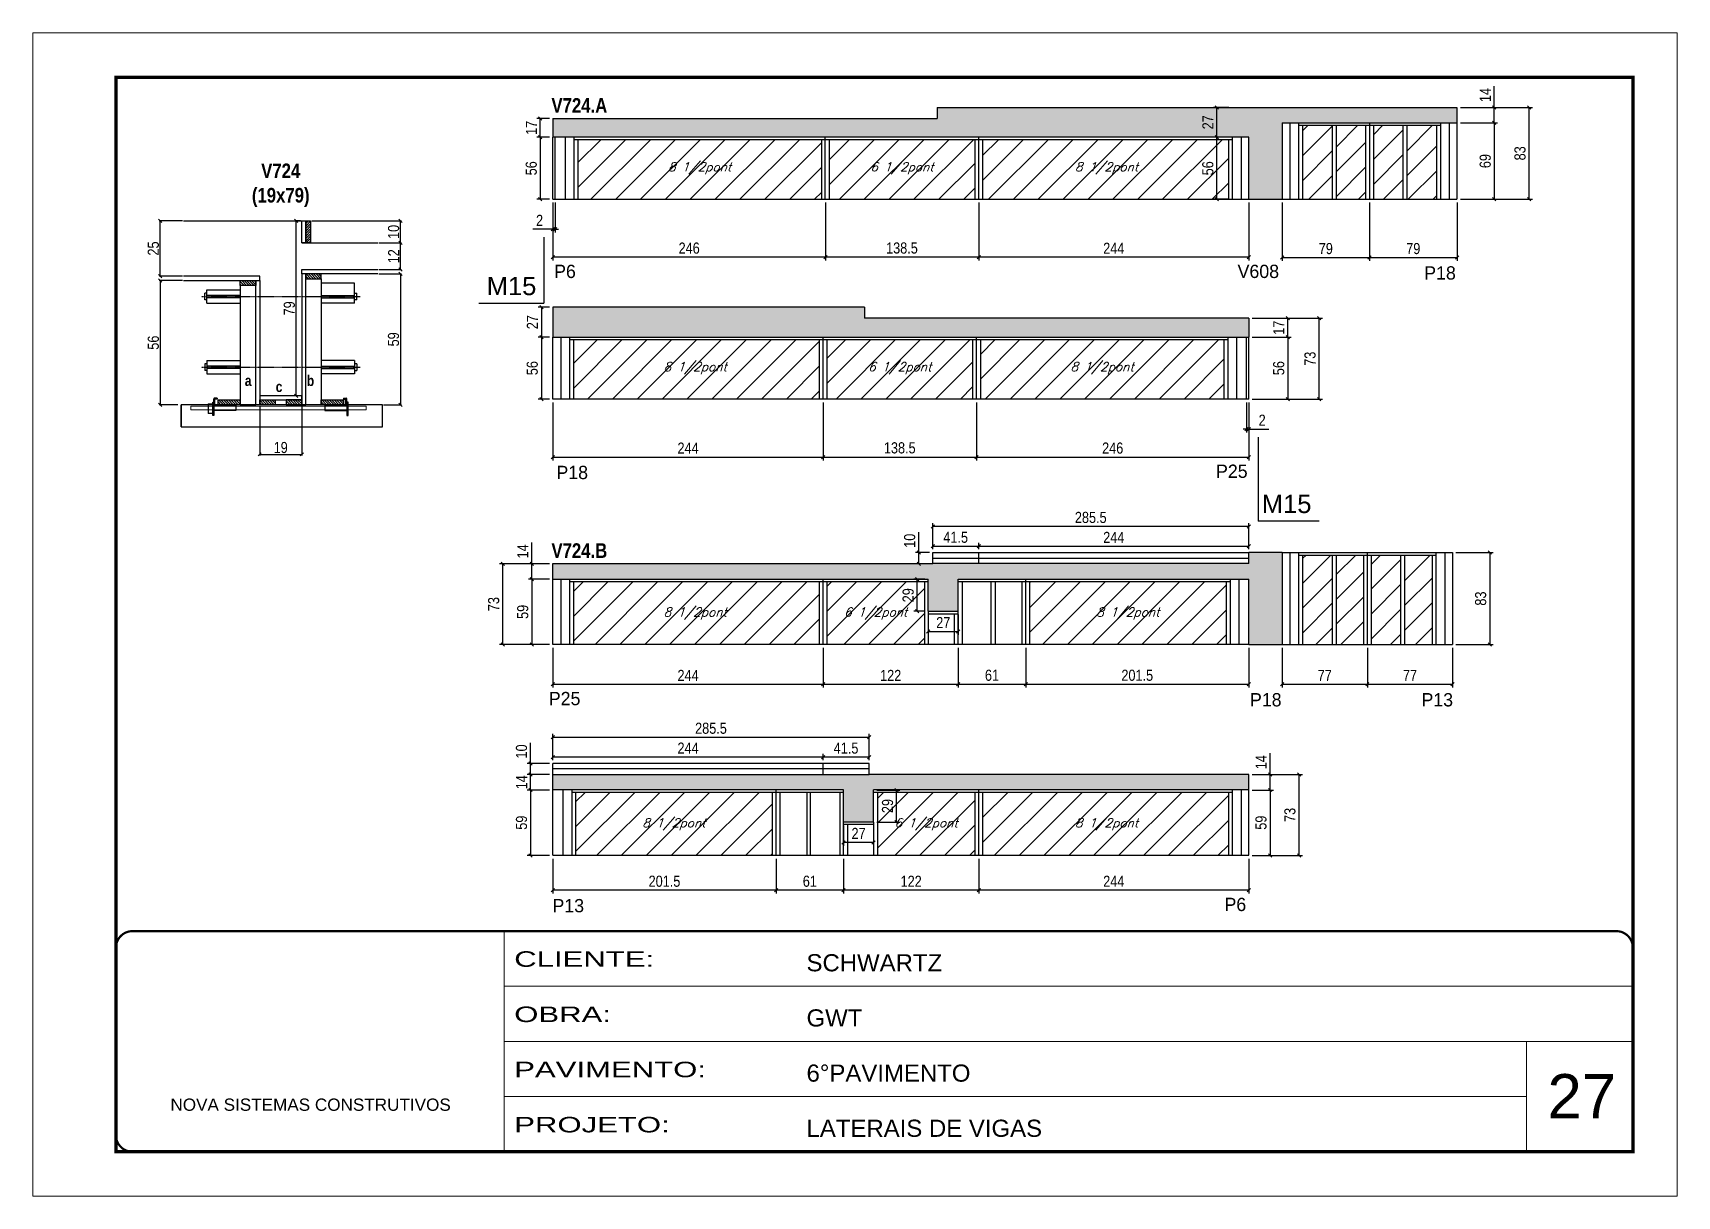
# Model space of a CAD drawing. Extents: x 13154 to 22413, y 1253 to 30260.
# Drawn here: x 16338 to 17823, y 21928 to 22978 of the extents above; entities that cross this region are included whole.
import ezdxf

# ---------------------------------------------------------------- set-up
doc = ezdxf.new("R2010")
doc.units = 0
for name, pattern in [('CONTINUO', [0]), ('DASHED', [0.75, 0.5, -0.25]), ('HIDDEN', [0.375, 0.25, -0.125])]:
    doc.linetypes.add(name, pattern=pattern)
for name, color, linetype in [('5', 5, 'Continuous'), ('barrote', 251, 'Continuous'), ('COTA', 241, 'Continuous'), ('detalhes', 4, 'Continuous'), ('NOMENCLATURA', 7, 'Continuous'), ('Painéis', 200, 'Continuous'), ('presilha', 1, 'Continuous'), ('SARR_2.2x10', 60, 'Continuous'), ('SARR_2.2x7', 40, 'Continuous'), ('SARR_3.5x7', 81, 'Continuous'), ('TENSOR', 3, 'Continuous'), ('texto', 7, 'Continuous')]:
    doc.layers.add(name, color=color, linetype=linetype)
for name, color, linetype, lineweight in [('CARIMBO', 255, 'Continuous', 9), ('CONCRETO', 251, 'Continuous', 25), ('Folhas', 255, 'Continuous', 9), ('Hachura', 251, 'Continuous', 9), ('SARRAFO DE PRESSAO', 251, 'DASHED', 9), ('SCO-___-LAJ', 2, 'Continuous', 0)]:
    doc.layers.add(name, color=color, linetype=linetype, lineweight=lineweight)
doc.styles.add('ARIAL', font='arial.ttf')
doc.styles.add('COTA TECNICA', font='techl___.ttf', dxfattribs={"height": 10})
doc.styles.add('COTA TECNICA 2X', font='techl___.ttf', dxfattribs={"height": 10})
doc.styles.add('Romans', font='romans.shx')
doc.styles.add('ROMAS860', font='ROMAS860.SHX')
doc.styles.get("Standard").update_dxf_attribs({"font": 'arial.ttf'})
doc.styles.add('TECNICA', font='techb___.ttf', dxfattribs={"height": 10})
doc.styles.add('Tecnologia', font='')
doc.styles.get('Tecnologia').set_extended_font_data('Forgotten Futurist')
doc.dimstyles.new('PAINEL', dxfattribs={"dimtxt": 10, "dimasz": 3, "dimexe": 3, "dimexo": 3, "dimgap": 3, "dimtad": 1, "dimdec": 1, "dimzin": 12, "dimdsep": 46, "dimtxsty": 'COTA TECNICA', "dimblk1": 'OBLIQUE', "dimblk2": 'OBLIQUE', "dimsah": 1, "dimcen": 0.9, "dimclrd": 4, "dimclre": 4, "dimclrt": 240, "dimadec": 1, "dimazin": 3, "dimtfac": 1, "dimtdec": 1, "dimtmove": 0, "dimatfit": 3, "dimfxl": 1, "dimtolj": 1, "dimtzin": 12, "dimarcsym": 0})
doc.dimstyles.new('SECAO', dxfattribs={"dimscale": 0.333333, "dimtxt": 5, "dimasz": 9, "dimexe": 3, "dimexo": 3, "dimgap": 3, "dimtad": 1, "dimdec": 1, "dimlfac": 0.5, "dimzin": 12, "dimdsep": 46, "dimtxsty": 'COTA TECNICA 2X', "dimblk1": 'OBLIQUE', "dimblk2": 'OBLIQUE', "dimsah": 1, "dimcen": 0.9, "dimclrd": 4, "dimclre": 4, "dimclrt": 240, "dimadec": 1, "dimazin": 3, "dimtfac": 1, "dimtdec": 1, "dimtmove": 0, "dimatfit": 3, "dimfxl": 1, "dimtolj": 1, "dimtzin": 12, "dimarcsym": 0})
pattern_1 = [(45, (0, -10.22), (-11.22532, 11.22532), [])]

msp = doc.modelspace()

# ---------------------------------------------------------------- texts
at = {"layer": '5', "linetype": 'Continuous', "style": 'ROMAS860'}
for s, rotation, p in [('P6', 359.99996, (16808.62, 22756.46)), ('V608', 359.99996, (17425.91, 22756.46)), ('P18', 359.99996, (17594.47, 22755.04)), ('P18', 359.99996, (16810.71, 22574.95)), ('P25', 0.00004, (17406.42, 22576.05)), ('P25', 359.99996, (16803.83, 22370.86)), ('P18', 0.00004, (17437.1, 22369.76)), ('P13', 0.00004, (17591.98, 22369.76)), ('P13', 0.00004, (16807.14, 22183.9)), ('P6', 0.00004, (17414.08, 22185))]:
    msp.add_text(s, height=12, rotation=rotation, dxfattribs=at).set_placement(p)
at = {"layer": 'CARIMBO', "style": 'ARIAL'}
msp.add_text('27', height=40, dxfattribs=at).set_placement((17705.74, 21997.87))
at = {"layer": 'detalhes', "style": 'TECNICA'}
for s, p in [('a', (16529.25, 22659)), ('b', (16585.22, 22658.99)), ('c', (16557.16, 22653.57))]:
    msp.add_text(s, height=9.6, dxfattribs=at).set_placement(p)
at = {"layer": 'NOMENCLATURA', "style": 'TECNICA'}
for s, p in [('V724.A', (16806.21, 22905.66)), ('V724.B', (16806.21, 22503.8))]:
    msp.add_text(s, height=13.2, dxfattribs=at).set_placement(p)
at = {"layer": 'NOMENCLATURA', "linetype": 'Continuous'}
for p in [(16747.74, 22740.99), (17447.78, 22544.3)]:
    msp.add_text('M15', height=16.5, dxfattribs=at).set_placement(p)
at = {"layer": 'NOMENCLATURA', "insert": (16561.72, 22859.8), "char_height": 13.2, "attachment_point": 2, "style": 'TECNICA'}
msp.add_mtext_dynamic_manual_height_columns('V724\\P(19x79)', width=300.2766, gutter_width=1, heights=[0], dxfattribs=at)
at = {"layer": 'texto', "color": 2, "char_height": 8, "attachment_point": 5, "style": 'Romans'}
for s, insert in [('{\\Q19;\\C256;8 1/2pont}', (16940.08, 22855.5)), ('{\\Q19;\\C256;6 1/2pont}', (17122.83, 22855.5)), ('{\\Q19;\\C256;8 1/2pont}', (17307.58, 22855.5)), ('{\\Q19;\\C256;8 1/2pont}', (16936.08, 22675.08)), ('{\\Q19;\\C256;6 1/2pont}', (17120.83, 22675.08)), ('{\\Q19;\\C256;8 1/2pont}', (17303.58, 22675.08)), ('{\\Q19;\\C256;8 1/2pont}', (16936.08, 22453.63)), ('{\\Q19;\\C256;6 1/2pont}', (17099.08, 22453.63)), ('{\\Q19;\\C256;8 1/2pont}', (17326.83, 22453.63)), ('{\\Q19;\\C256;8 1/2pont}', (16916.83, 22263.34)), ('{\\Q19;\\C256;6 1/2pont}', (17144.58, 22263.34)), ('{\\Q19;\\C256;8 1/2pont}', (17307.58, 22263.34))]:
    msp.add_mtext(s, dxfattribs=dict(at, insert=insert))

# ---------------------------------------------------------------- blocks, each defined once
blk = doc.blocks.new('9999999999')
at = {"color": 30, "linetype": 'CONTINUO'}
for p, q in [((98564.6, 34230.2), (98564.6, 34429.4)), ((98564.6, 34379.6), (99584, 34379.6)), ((98564.6, 34329.8), (99488, 34329.8)), ((99584, 34329.8), (99488, 34329.8)), ((99488, 34329.8), (99488, 34230.2)), ((98564.6, 34280), (99488, 34280))]:
    blk.add_line(p, q, dxfattribs=at)
at = {"color": 30, "linetype": 'CONTINUO', "const_width": 2}
blk.add_lwpolyline([(99584, 34230.2), (99584, 34414.4, 0.414214), (99569, 34429.4), (98229, 34429.4, 0.414214), (98214, 34414.4), (98214, 34245.2, 0.414214), (98229, 34230.2), (99584, 34230.2)], format="xyb", dxfattribs=at)
at = {"layer": 'Folhas'}
blk.add_lwpolyline([(98139, 34190.2), (99624, 34190.2), (99624, 35240.2), (98139, 35240.2)], close=True, dxfattribs=at)
at = {"layer": 'Folhas', "color": 30, "const_width": 3}
blk.add_lwpolyline([(98214, 34230.2), (99584, 34230.2), (99584, 35200.2), (98214, 35200.2)], close=True, dxfattribs=at)
at = {"color": 7, "linetype": 'Continuous', "ltscale": 5, "style": 'ARIAL'}
for s, height, p in [('SCHWARTZ', 15.48, (98837.7, 34393.1)), ('GWT', 15.48, (98837.7, 34343.3)), ('6°PAVIMENTO', 15.483, (98837.7, 34293.5)), ('NOVA SISTEMAS CONSTRUTIVOS', 11.059, (98263.2, 34267.2)), ('LATERAIS DE VIGAS', 15.483, (98837.7, 34243.7))]:
    blk.add_text(s, height=height, dxfattribs=at).set_placement(p)
at = {"layer": 'Folhas', "color": 7, "style": 'Tecnologia', "width": 1.5}
for s, p in [('CLIENTE:', (98573.7, 34397.2)), ('OBRA:', (98573.7, 34347.3)), ('PAVIMENTO:', (98573.7, 34297.5)), ('PROJETO:', (98573.7, 34247.7))]:
    blk.add_text(s, height=14, dxfattribs=at).set_placement(p)
blk = doc.blocks.new('PRESILHA METÁLICA 1')
at = {"layer": 'presilha'}
for p, q in [((0, 13), (6, 13)), ((0, 13), (0, 0)), ((6, 0), (0, 0)), ((6, 15.5), (7.5, 15.5)), ((6, -2.5), (6, 15.5)), ((6, 13), (6, 0)), ((7.5, 10.6), (7.5, 19.9)), ((7.5, 15.5), (7.5, -2.5)), ((37.5, 4.1), (7.5, 4.1)), ((12, 21), (8.6, 21)), ((9, 11.6), (9, 18.9)), ((12, 19.5), (9.6, 19.5)), ((37.5, 11), (9.6, 11)), ((12, 21), (12, 19.5)), ((37.5, 11), (37.5, 4.1)), ((7.5, -2.5), (6, -2.5))]:
    blk.add_line(p, q, dxfattribs=at)
for centre, radius, start, end in [((8.6, 19.9), 1.14, 90, 180), ((9.6, 18.9), 0.57, 90, 180), ((9.6, 11.6), 0.57, 180, 270)]:
    blk.add_arc(centre, radius, start, end, dxfattribs=at)
blk = doc.blocks.new('PRESILHA METÁLICA 2')
at = {"layer": 'presilha'}
for p, q in [((-5.2, 23.5), (-5.2, 22)), ((-5.2, 23.5), (-1.9, 23.5)), ((-0.8, 14.6), (-0.8, 22.4)), ((-30.8, 13.5), (-30.8, 6.6)), ((-30.8, 13.5), (-2.8, 13.5)), ((-30.8, 6.6), (-0.8, 6.6)), ((-5.2, 22), (-2.8, 22)), ((-2.2, 14.1), (-2.2, 21.4)), ((0.8, 18), (-0.8, 18)), ((-0.8, 18), (-0.8, 0)), ((-0.8, 0), (0.8, 0)), ((0.8, 0), (0.8, 18))]:
    blk.add_line(p, q, dxfattribs=at)
for centre, radius, start, end in [((-1.9, 22.4), 1.14, 0, 90), ((-2.8, 21.4), 0.57, 0, 90), ((-2.8, 14.1), 0.57, 270, 0)]:
    blk.add_arc(centre, radius, start, end, dxfattribs=at)
blk = doc.blocks.new('_Oblique')
at = {"color": 0, "linetype": 'ByBlock', "lineweight": -2}
blk.add_line((-0.5, -0.5), (0.5, 0.5), dxfattribs=at)
blk = doc.blocks.new('*D600')
at = {"layer": 'COTA', "color": 4, "lineweight": -2, "transparency": 16777216}
for p, q in [((16650.4, 22760.1), (16670.8, 22760.1)), ((16669.8, 22760.1), (16669.8, 22642.1)), ((16654.5, 22642.1), (16670.8, 22642.1))]:
    blk.add_line(p, q, dxfattribs=at)
at = {"layer": 'Defpoints', "color": 0, "transparency": 16777216}
for p in [(16649.4, 22760.1), (16653.5, 22642.1), (16669.8, 22642.1)]:
    blk.add_point(p, dxfattribs=at)
at = {"layer": 'COTA', "color": 4, "lineweight": -2, "transparency": 16777216, "xscale": 3, "yscale": 3, "zscale": 3}
for p, rotation in [((16669.8, 22760.1), 90), ((16669.8, 22642.1), 270)]:
    blk.add_blockref('_Oblique', p, dxfattribs=dict(at, rotation=rotation))
at = {"layer": 'COTA', "color": 240, "transparency": 16777216, "insert": (16663.6, 22701.1), "char_height": 10, "attachment_point": 5, "rotation": 90, "style": 'COTA TECNICA 2X'}
blk.add_mtext('\\A1;59', dxfattribs=at)
blk = doc.blocks.new('*D601')
at = {"layer": 'COTA', "color": 4, "lineweight": -2, "transparency": 16777216}
for p, q in [((16650.4, 22788.1), (16670.8, 22788.1)), ((16669.8, 22764.1), (16669.8, 22788.1)), ((16650.4, 22764.1), (16670.8, 22764.1))]:
    blk.add_line(p, q, dxfattribs=at)
at = {"layer": 'Defpoints', "color": 0, "transparency": 16777216}
for p in [(16649.4, 22788.1), (16669.8, 22788.1), (16649.4, 22764.1)]:
    blk.add_point(p, dxfattribs=at)
at = {"layer": 'COTA', "color": 4, "lineweight": -2, "transparency": 16777216, "xscale": 3, "yscale": 3, "zscale": 3}
for p, rotation in [((16669.8, 22788.1), 90), ((16669.8, 22764.1), 270)]:
    blk.add_blockref('_Oblique', p, dxfattribs=dict(at, rotation=rotation))
at = {"layer": 'COTA', "color": 240, "transparency": 16777216, "insert": (16663.7, 22776.1), "char_height": 10, "attachment_point": 5, "rotation": 90, "style": 'COTA TECNICA 2X'}
blk.add_mtext('\\A1;12', dxfattribs=at)
blk = doc.blocks.new('*D602')
at = {"layer": 'COTA', "color": 4, "lineweight": -2, "transparency": 16777216}
for p, q in [((16473, 22754.1), (16451.8, 22754.1)), ((16452.8, 22754.1), (16452.8, 22642.1)), ((16468.9, 22642.1), (16451.8, 22642.1))]:
    blk.add_line(p, q, dxfattribs=at)
at = {"layer": 'Defpoints', "color": 0, "transparency": 16777216}
for p in [(16474, 22754.1), (16452.8, 22642.1), (16469.9, 22642.1)]:
    blk.add_point(p, dxfattribs=at)
at = {"layer": 'COTA', "color": 4, "lineweight": -2, "transparency": 16777216, "xscale": 3, "yscale": 3, "zscale": 3}
for p, rotation in [((16452.8, 22754.1), 90), ((16452.8, 22642.1), 270)]:
    blk.add_blockref('_Oblique', p, dxfattribs=dict(at, rotation=rotation))
at = {"layer": 'COTA', "color": 240, "transparency": 16777216, "insert": (16446.7, 22698.1), "char_height": 10, "attachment_point": 5, "rotation": 90, "style": 'COTA TECNICA 2X'}
blk.add_mtext('\\A1;56', dxfattribs=at)
blk = doc.blocks.new('*D604')
at = {"layer": 'COTA', "color": 4, "lineweight": -2, "transparency": 16777216}
for p, q in [((16579.7, 22808.1), (16574.7, 22808.1)), ((16575.7, 22650.1), (16575.7, 22808.1)), ((16579.7, 22650.1), (16574.7, 22650.1))]:
    blk.add_line(p, q, dxfattribs=at)
at = {"layer": 'Defpoints', "color": 0, "transparency": 16777216}
for p in [(16575.7, 22808.1), (16580.7, 22808.1), (16580.7, 22650.1)]:
    blk.add_point(p, dxfattribs=at)
at = {"layer": 'COTA', "color": 4, "lineweight": -2, "transparency": 16777216, "xscale": 3, "yscale": 3, "zscale": 3}
for p, rotation in [((16575.7, 22808.1), 90), ((16575.7, 22650.1), 270)]:
    blk.add_blockref('_Oblique', p, dxfattribs=dict(at, rotation=rotation))
at = {"layer": 'COTA', "color": 240, "transparency": 16777216, "insert": (16569.5, 22729.1), "char_height": 10, "attachment_point": 5, "rotation": 90, "style": 'COTA TECNICA 2X'}
blk.add_mtext('\\A1;79', dxfattribs=at)
blk = doc.blocks.new('*D605')
at = {"layer": 'COTA', "color": 4, "lineweight": -2, "transparency": 16777216}
for p, q in [((16473, 22808.1), (16451.8, 22808.1)), ((16452.8, 22758.1), (16452.8, 22808.1)), ((16473, 22758.1), (16451.8, 22758.1))]:
    blk.add_line(p, q, dxfattribs=at)
at = {"layer": 'Defpoints', "color": 0, "transparency": 16777216}
for p in [(16452.8, 22808.1), (16474, 22808.1), (16474, 22758.1)]:
    blk.add_point(p, dxfattribs=at)
at = {"layer": 'COTA', "color": 4, "lineweight": -2, "transparency": 16777216, "xscale": 3, "yscale": 3, "zscale": 3}
for p, rotation in [((16452.8, 22808.1), 90), ((16452.8, 22758.1), 270)]:
    blk.add_blockref('_Oblique', p, dxfattribs=dict(at, rotation=rotation))
at = {"layer": 'COTA', "color": 240, "transparency": 16777216, "insert": (16446.7, 22783.1), "char_height": 10, "attachment_point": 5, "rotation": 90, "style": 'COTA TECNICA 2X'}
blk.add_mtext('\\A1;25', dxfattribs=at)
blk = doc.blocks.new('*D603')
at = {"layer": 'COTA', "color": 4, "lineweight": -2, "transparency": 16777216}
for p, q in [((16542.7, 22641.1), (16542.7, 22596.3)), ((16580.7, 22641.1), (16580.7, 22596.3)), ((16542.7, 22597.3), (16580.7, 22597.3))]:
    blk.add_line(p, q, dxfattribs=at)
at = {"layer": 'Defpoints', "color": 0, "transparency": 16777216}
for p in [(16542.7, 22642.1), (16580.7, 22642.1), (16580.7, 22597.3)]:
    blk.add_point(p, dxfattribs=at)
at = {"layer": 'COTA', "color": 4, "lineweight": -2, "transparency": 16777216, "xscale": 3, "yscale": 3, "zscale": 3, "rotation": 180}
blk.add_blockref('_Oblique', (16542.7, 22597.3), dxfattribs=at)
at = {"layer": 'COTA', "color": 4, "lineweight": -2, "transparency": 16777216, "xscale": 3, "yscale": 3, "zscale": 3}
blk.add_blockref('_Oblique', (16580.7, 22597.3), dxfattribs=at)
at = {"layer": 'COTA', "color": 240, "transparency": 16777216, "insert": (16561.7, 22603.4), "char_height": 10, "attachment_point": 5, "style": 'COTA TECNICA 2X'}
blk.add_mtext('\\A1;19', dxfattribs=at)
blk = doc.blocks.new('*D636')
at = {"layer": 'COTA', "color": 4, "linetype": 'ByBlock', "lineweight": -2, "transparency": 16777216}
for p, q in [((16807.6, 22824.5), (16807.6, 22772.3)), ((17053.6, 22824.5), (17053.6, 22772.3)), ((17053.6, 22775.3), (16807.6, 22775.3))]:
    blk.add_line(p, q, dxfattribs=at)
at = {"layer": 'Defpoints', "color": 0, "linetype": 'ByBlock', "transparency": 16777216}
for p in [(16807.6, 22827.5), (17053.6, 22827.5), (16807.6, 22775.3)]:
    blk.add_point(p, dxfattribs=at)
at = {"layer": 'COTA', "color": 4, "linetype": 'ByBlock', "lineweight": -2, "transparency": 16777216, "xscale": 3, "yscale": 3, "zscale": 3, "rotation": 180}
blk.add_blockref('_Oblique', (16807.6, 22775.3), dxfattribs=at)
at = {"layer": 'COTA', "color": 4, "linetype": 'ByBlock', "lineweight": -2, "transparency": 16777216, "xscale": 3, "yscale": 3, "zscale": 3}
blk.add_blockref('_Oblique', (17053.6, 22775.3), dxfattribs=at)
at = {"layer": 'COTA', "color": 240, "linetype": 'ByBlock', "transparency": 16777216, "insert": (16930.6, 22783.4), "char_height": 10, "attachment_point": 5, "style": 'COTA TECNICA'}
blk.add_mtext('\\A1;246', dxfattribs=at)
blk = doc.blocks.new('*D637')
at = {"layer": 'COTA', "color": 4, "lineweight": -2, "transparency": 16777216}
for p, q in [((16807.6, 22824.5), (16807.6, 22797.5)), ((16809.6, 22824.5), (16809.6, 22797.5)), ((16807.6, 22800.5), (16789.5, 22800.5)), ((16809.6, 22800.5), (16807.6, 22800.5)), ((16809.6, 22800.5), (16812.6, 22800.5))]:
    blk.add_line(p, q, dxfattribs=at)
at = {"layer": 'Defpoints', "color": 0, "transparency": 16777216}
for p in [(16807.6, 22827.5), (16809.6, 22827.5), (16807.6, 22800.5)]:
    blk.add_point(p, dxfattribs=at)
at = {"layer": 'COTA', "color": 4, "lineweight": -2, "transparency": 16777216, "xscale": 3, "yscale": 3, "zscale": 3}
blk.add_blockref('_Oblique', (16807.6, 22800.5), dxfattribs=at)
at = {"layer": 'COTA', "color": 4, "lineweight": -2, "transparency": 16777216, "xscale": 3, "yscale": 3, "zscale": 3, "rotation": 180}
blk.add_blockref('_Oblique', (16809.6, 22800.5), dxfattribs=at)
at = {"layer": 'COTA', "color": 240, "transparency": 16777216, "insert": (16795.5, 22808.5), "char_height": 10, "attachment_point": 5, "style": 'COTA TECNICA'}
blk.add_mtext('\\A1;2', dxfattribs=at)
blk = doc.blocks.new('*D638')
at = {"layer": 'COTA', "color": 4, "lineweight": -2, "transparency": 16777216}
for p, q in [((17192.1, 22824.5), (17192.1, 22772.3)), ((17436.1, 22824.5), (17436.1, 22772.3)), ((17436.1, 22775.3), (17192.1, 22775.3))]:
    blk.add_line(p, q, dxfattribs=at)
at = {"layer": 'Defpoints', "color": 0, "transparency": 16777216}
for p in [(17192.1, 22827.5), (17436.1, 22827.5), (17192.1, 22775.3)]:
    blk.add_point(p, dxfattribs=at)
at = {"layer": 'COTA', "color": 4, "lineweight": -2, "transparency": 16777216, "xscale": 3, "yscale": 3, "zscale": 3, "rotation": 180}
blk.add_blockref('_Oblique', (17192.1, 22775.3), dxfattribs=at)
at = {"layer": 'COTA', "color": 4, "lineweight": -2, "transparency": 16777216, "xscale": 3, "yscale": 3, "zscale": 3}
blk.add_blockref('_Oblique', (17436.1, 22775.3), dxfattribs=at)
at = {"layer": 'COTA', "color": 240, "transparency": 16777216, "insert": (17314.1, 22783.3), "char_height": 10, "attachment_point": 5, "style": 'COTA TECNICA'}
blk.add_mtext('\\A1;244', dxfattribs=at)
blk = doc.blocks.new('*D639')
at = {"layer": 'COTA', "color": 4, "lineweight": -2, "transparency": 16777216}
for p, q in [((17053.6, 22824.5), (17053.6, 22772.3)), ((17192.1, 22824.5), (17192.1, 22772.3)), ((17192.1, 22775.3), (17053.6, 22775.3))]:
    blk.add_line(p, q, dxfattribs=at)
at = {"layer": 'Defpoints', "color": 0, "transparency": 16777216}
for p in [(17053.6, 22827.5), (17192.1, 22827.5), (17053.6, 22775.3)]:
    blk.add_point(p, dxfattribs=at)
at = {"layer": 'COTA', "color": 4, "lineweight": -2, "transparency": 16777216, "xscale": 3, "yscale": 3, "zscale": 3, "rotation": 180}
blk.add_blockref('_Oblique', (17053.6, 22775.3), dxfattribs=at)
at = {"layer": 'COTA', "color": 4, "lineweight": -2, "transparency": 16777216, "xscale": 3, "yscale": 3, "zscale": 3}
blk.add_blockref('_Oblique', (17192.1, 22775.3), dxfattribs=at)
at = {"layer": 'COTA', "color": 240, "transparency": 16777216, "insert": (17122.8, 22783.5), "char_height": 10, "attachment_point": 5, "style": 'COTA TECNICA'}
blk.add_mtext('\\A1;138.5', dxfattribs=at)
blk = doc.blocks.new('*D932')
at = {"layer": 'COTA', "color": 4, "lineweight": -2, "transparency": 16777216}
for p, q in [((16589.7, 22808.1), (16670.8, 22808.1)), ((16669.8, 22788.1), (16669.8, 22808.1)), ((16650.4, 22788.1), (16670.8, 22788.1))]:
    blk.add_line(p, q, dxfattribs=at)
at = {"layer": 'Defpoints', "color": 0, "transparency": 16777216}
for p in [(16588.7, 22808.1), (16669.8, 22808.1), (16649.4, 22788.1)]:
    blk.add_point(p, dxfattribs=at)
at = {"layer": 'COTA', "color": 4, "lineweight": -2, "transparency": 16777216, "xscale": 3, "yscale": 3, "zscale": 3}
for p, rotation in [((16669.8, 22808.1), 90), ((16669.8, 22788.1), 270)]:
    blk.add_blockref('_Oblique', p, dxfattribs=dict(at, rotation=rotation))
at = {"layer": 'COTA', "color": 240, "transparency": 16777216, "insert": (16663.7, 22798.1), "char_height": 10, "attachment_point": 5, "rotation": 90, "style": 'COTA TECNICA 2X'}
blk.add_mtext('\\A1;10', dxfattribs=at)
blk = doc.blocks.new('*D934')
at = {"layer": 'COTA', "color": 4, "lineweight": -2, "transparency": 16777216}
for p, q in [((16804.6, 22900.5), (16793.1, 22900.5)), ((16796.1, 22883.5), (16796.1, 22900.5)), ((16804.6, 22883.5), (16793.1, 22883.5))]:
    blk.add_line(p, q, dxfattribs=at)
at = {"layer": 'Defpoints', "color": 0, "transparency": 16777216}
for p in [(16796.1, 22900.5), (16807.6, 22900.5), (16807.6, 22883.5)]:
    blk.add_point(p, dxfattribs=at)
at = {"layer": 'COTA', "color": 4, "lineweight": -2, "transparency": 16777216, "xscale": 3, "yscale": 3, "zscale": 3}
for p, rotation in [((16796.1, 22900.5), 90), ((16796.1, 22883.5), 270)]:
    blk.add_blockref('_Oblique', p, dxfattribs=dict(at, rotation=rotation))
at = {"layer": 'COTA', "color": 240, "transparency": 16777216, "insert": (16788.1, 22892), "char_height": 10, "attachment_point": 5, "rotation": 90, "style": 'COTA TECNICA'}
blk.add_mtext('\\A1;17', dxfattribs=at)
blk = doc.blocks.new('*D935')
at = {"layer": 'COTA', "color": 4, "lineweight": -2, "transparency": 16777216}
for p, q in [((16804.6, 22883.5), (16793.1, 22883.5)), ((16796.1, 22883.5), (16796.1, 22827.5)), ((16804.6, 22827.5), (16793.1, 22827.5))]:
    blk.add_line(p, q, dxfattribs=at)
at = {"layer": 'Defpoints', "color": 0, "transparency": 16777216}
for p in [(16807.6, 22883.5), (16796.1, 22827.5), (16807.6, 22827.5)]:
    blk.add_point(p, dxfattribs=at)
at = {"layer": 'COTA', "color": 4, "lineweight": -2, "transparency": 16777216, "xscale": 3, "yscale": 3, "zscale": 3}
for p, rotation in [((16796.1, 22883.5), 90), ((16796.1, 22827.5), 270)]:
    blk.add_blockref('_Oblique', p, dxfattribs=dict(at, rotation=rotation))
at = {"layer": 'COTA', "color": 240, "transparency": 16777216, "insert": (16788, 22855.5), "char_height": 10, "attachment_point": 5, "rotation": 90, "style": 'COTA TECNICA'}
blk.add_mtext('\\A1;56', dxfattribs=at)
blk = doc.blocks.new('*D941')
at = {"layer": 'COTA', "color": 4, "linetype": 'ByBlock', "lineweight": -2, "transparency": 16777216}
for p, q in [((17466.1, 22824.5), (17466.1, 22771.9)), ((17545.1, 22824.5), (17545.1, 22771.9)), ((17466.1, 22774.9), (17545.1, 22774.9))]:
    blk.add_line(p, q, dxfattribs=at)
at = {"layer": 'Defpoints', "color": 0, "linetype": 'ByBlock', "transparency": 16777216}
for p in [(17466.1, 22827.5), (17545.1, 22827.5), (17545.1, 22774.9)]:
    blk.add_point(p, dxfattribs=at)
at = {"layer": 'COTA', "color": 4, "linetype": 'ByBlock', "lineweight": -2, "transparency": 16777216, "xscale": 3, "yscale": 3, "zscale": 3, "rotation": 180}
blk.add_blockref('_Oblique', (17466.1, 22774.9), dxfattribs=at)
at = {"layer": 'COTA', "color": 4, "linetype": 'ByBlock', "lineweight": -2, "transparency": 16777216, "xscale": 3, "yscale": 3, "zscale": 3}
blk.add_blockref('_Oblique', (17545.1, 22774.9), dxfattribs=at)
at = {"layer": 'COTA', "color": 240, "linetype": 'ByBlock', "transparency": 16777216, "insert": (17505.6, 22783), "char_height": 10, "attachment_point": 5, "style": 'COTA TECNICA'}
blk.add_mtext('\\A1;79', dxfattribs=at)
blk = doc.blocks.new('*D942')
at = {"layer": 'COTA', "color": 4, "lineweight": -2, "transparency": 16777216}
for p, q in [((17627.1, 22896.5), (17660.7, 22896.5)), ((17657.7, 22896.5), (17657.7, 22827.5)), ((17627.1, 22827.5), (17660.7, 22827.5))]:
    blk.add_line(p, q, dxfattribs=at)
at = {"layer": 'Defpoints', "color": 0, "transparency": 16777216}
for p in [(17624.1, 22896.5), (17624.1, 22827.5), (17657.7, 22827.5)]:
    blk.add_point(p, dxfattribs=at)
at = {"layer": 'COTA', "color": 4, "lineweight": -2, "transparency": 16777216, "xscale": 3, "yscale": 3, "zscale": 3}
for p, rotation in [((17657.7, 22896.5), 90), ((17657.7, 22827.5), 270)]:
    blk.add_blockref('_Oblique', p, dxfattribs=dict(at, rotation=rotation))
at = {"layer": 'COTA', "color": 240, "transparency": 16777216, "insert": (17649.6, 22862), "char_height": 10, "attachment_point": 5, "rotation": 90, "style": 'COTA TECNICA'}
blk.add_mtext('\\A1;69', dxfattribs=at)
blk = doc.blocks.new('*D943')
at = {"layer": 'COTA', "color": 4, "lineweight": -2, "transparency": 16777216}
for p, q in [((17657.7, 22910.5), (17657.7, 22929.6)), ((17627.1, 22910.5), (17660.7, 22910.5)), ((17657.7, 22896.5), (17657.7, 22910.5)), ((17627.1, 22896.5), (17660.7, 22896.5))]:
    blk.add_line(p, q, dxfattribs=at)
at = {"layer": 'Defpoints', "color": 0, "transparency": 16777216}
for p in [(17624.1, 22910.5), (17657.7, 22910.5), (17624.1, 22896.5)]:
    blk.add_point(p, dxfattribs=at)
at = {"layer": 'COTA', "color": 4, "lineweight": -2, "transparency": 16777216, "xscale": 3, "yscale": 3, "zscale": 3}
for p, rotation in [((17657.7, 22910.5), 90), ((17657.7, 22896.5), 270)]:
    blk.add_blockref('_Oblique', p, dxfattribs=dict(at, rotation=rotation))
at = {"layer": 'COTA', "color": 240, "transparency": 16777216, "insert": (17649.7, 22921.6), "char_height": 10, "attachment_point": 5, "rotation": 90, "style": 'COTA TECNICA'}
blk.add_mtext('\\A1;14', dxfattribs=at)
blk = doc.blocks.new('*D944')
at = {"layer": 'COTA', "color": 4, "lineweight": -2, "transparency": 16777216}
for p, q in [((17627.1, 22910.5), (17692.2, 22910.5)), ((17689.2, 22827.5), (17689.2, 22910.5)), ((17627.1, 22827.5), (17692.2, 22827.5))]:
    blk.add_line(p, q, dxfattribs=at)
at = {"layer": 'Defpoints', "color": 0, "transparency": 16777216}
for p in [(17624.1, 22910.5), (17689.2, 22910.5), (17624.1, 22827.5)]:
    blk.add_point(p, dxfattribs=at)
at = {"layer": 'COTA', "color": 4, "lineweight": -2, "transparency": 16777216, "xscale": 3, "yscale": 3, "zscale": 3}
for p, rotation in [((17689.2, 22910.5), 90), ((17689.2, 22827.5), 270)]:
    blk.add_blockref('_Oblique', p, dxfattribs=dict(at, rotation=rotation))
at = {"layer": 'COTA', "color": 240, "transparency": 16777216, "insert": (17681, 22869), "char_height": 10, "attachment_point": 5, "rotation": 90, "style": 'COTA TECNICA'}
blk.add_mtext('\\A1;83', dxfattribs=at)
blk = doc.blocks.new('*D945')
at = {"layer": 'COTA', "color": 4, "lineweight": -2, "transparency": 16777216}
for p, q in [((17545.1, 22824.5), (17545.1, 22771.9)), ((17624.1, 22824.5), (17624.1, 22771.9)), ((17545.1, 22774.9), (17624.1, 22774.9))]:
    blk.add_line(p, q, dxfattribs=at)
at = {"layer": 'Defpoints', "color": 0, "transparency": 16777216}
for p in [(17545.1, 22827.5), (17624.1, 22827.5), (17624.1, 22774.9)]:
    blk.add_point(p, dxfattribs=at)
at = {"layer": 'COTA', "color": 4, "lineweight": -2, "transparency": 16777216, "xscale": 3, "yscale": 3, "zscale": 3, "rotation": 180}
blk.add_blockref('_Oblique', (17545.1, 22774.9), dxfattribs=at)
at = {"layer": 'COTA', "color": 4, "lineweight": -2, "transparency": 16777216, "xscale": 3, "yscale": 3, "zscale": 3}
blk.add_blockref('_Oblique', (17624.1, 22774.9), dxfattribs=at)
at = {"layer": 'COTA', "color": 240, "transparency": 16777216, "insert": (17584.6, 22783), "char_height": 10, "attachment_point": 5, "style": 'COTA TECNICA'}
blk.add_mtext('\\A1;79', dxfattribs=at)
blk = doc.blocks.new('*D946')
at = {"layer": 'COTA', "color": 4, "lineweight": -2, "transparency": 16777216}
for p, q in [((17418.1, 22883.5), (17404.2, 22883.5)), ((17407.2, 22827.5), (17407.2, 22883.5)), ((17418.1, 22827.5), (17404.2, 22827.5))]:
    blk.add_line(p, q, dxfattribs=at)
at = {"layer": 'Defpoints', "color": 0, "transparency": 16777216}
for p in [(17407.2, 22883.5), (17421.1, 22883.5), (17421.1, 22827.5)]:
    blk.add_point(p, dxfattribs=at)
at = {"layer": 'COTA', "color": 4, "lineweight": -2, "transparency": 16777216, "xscale": 3, "yscale": 3, "zscale": 3}
for p, rotation in [((17407.2, 22883.5), 90), ((17407.2, 22827.5), 270)]:
    blk.add_blockref('_Oblique', p, dxfattribs=dict(at, rotation=rotation))
at = {"layer": 'COTA', "color": 240, "transparency": 16777216, "insert": (17399.1, 22855.5), "char_height": 10, "attachment_point": 5, "rotation": 90, "style": 'COTA TECNICA'}
blk.add_mtext('\\A1;56', dxfattribs=at)
blk = doc.blocks.new('*D947')
at = {"layer": 'COTA', "color": 4, "lineweight": -2, "transparency": 16777216}
for p, q in [((17418.1, 22910.5), (17404.2, 22910.5)), ((17407.2, 22883.5), (17407.2, 22910.5)), ((17418.1, 22883.5), (17404.2, 22883.5))]:
    blk.add_line(p, q, dxfattribs=at)
at = {"layer": 'Defpoints', "color": 0, "transparency": 16777216}
for p in [(17407.2, 22910.5), (17421.1, 22910.5), (17421.1, 22883.5)]:
    blk.add_point(p, dxfattribs=at)
at = {"layer": 'COTA', "color": 4, "lineweight": -2, "transparency": 16777216, "xscale": 3, "yscale": 3, "zscale": 3}
for p, rotation in [((17407.2, 22910.5), 90), ((17407.2, 22883.5), 270)]:
    blk.add_blockref('_Oblique', p, dxfattribs=dict(at, rotation=rotation))
at = {"layer": 'COTA', "color": 240, "transparency": 16777216, "insert": (17399.1, 22897), "char_height": 10, "attachment_point": 5, "rotation": 90, "style": 'COTA TECNICA'}
blk.add_mtext('\\A1;27', dxfattribs=at)
blk = doc.blocks.new('*D948')
at = {"layer": 'COTA', "color": 4, "linetype": 'ByBlock', "lineweight": -2, "transparency": 16777216}
for p, q in [((17190.1, 22644.1), (17190.1, 22591.8)), ((17436.1, 22644.1), (17436.1, 22591.8)), ((17190.1, 22594.8), (17436.1, 22594.8))]:
    blk.add_line(p, q, dxfattribs=at)
at = {"layer": 'Defpoints', "color": 0, "linetype": 'ByBlock', "transparency": 16777216}
for p in [(17190.1, 22647.1), (17436.1, 22647.1), (17436.1, 22594.8)]:
    blk.add_point(p, dxfattribs=at)
at = {"layer": 'COTA', "color": 4, "linetype": 'ByBlock', "lineweight": -2, "transparency": 16777216, "xscale": 3, "yscale": 3, "zscale": 3, "rotation": 180}
blk.add_blockref('_Oblique', (17190.1, 22594.8), dxfattribs=at)
at = {"layer": 'COTA', "color": 4, "linetype": 'ByBlock', "lineweight": -2, "transparency": 16777216, "xscale": 3, "yscale": 3, "zscale": 3}
blk.add_blockref('_Oblique', (17436.1, 22594.8), dxfattribs=at)
at = {"layer": 'COTA', "color": 240, "linetype": 'ByBlock', "transparency": 16777216, "insert": (17313.1, 22602.9), "char_height": 10, "attachment_point": 5, "style": 'COTA TECNICA'}
blk.add_mtext('\\A1;246', dxfattribs=at)
blk = doc.blocks.new('*D949')
at = {"layer": 'COTA', "color": 4, "lineweight": -2, "transparency": 16777216}
for p, q in [((17434.1, 22644.1), (17434.1, 22617.1)), ((17436.1, 22644.1), (17436.1, 22617.1)), ((17434.1, 22620.1), (17431.1, 22620.1)), ((17434.1, 22620.1), (17436.1, 22620.1)), ((17436.1, 22620.1), (17454.2, 22620.1))]:
    blk.add_line(p, q, dxfattribs=at)
at = {"layer": 'Defpoints', "color": 0, "transparency": 16777216}
for p in [(17434.1, 22647.1), (17436.1, 22647.1), (17436.1, 22620.1)]:
    blk.add_point(p, dxfattribs=at)
at = {"layer": 'COTA', "color": 4, "lineweight": -2, "transparency": 16777216, "xscale": 3, "yscale": 3, "zscale": 3}
blk.add_blockref('_Oblique', (17434.1, 22620.1), dxfattribs=at)
at = {"layer": 'COTA', "color": 4, "lineweight": -2, "transparency": 16777216, "xscale": 3, "yscale": 3, "zscale": 3, "rotation": 180}
blk.add_blockref('_Oblique', (17436.1, 22620.1), dxfattribs=at)
at = {"layer": 'COTA', "color": 240, "transparency": 16777216, "insert": (17448.1, 22628.1), "char_height": 10, "attachment_point": 5, "style": 'COTA TECNICA'}
blk.add_mtext('\\A1;2', dxfattribs=at)
blk = doc.blocks.new('*D950')
at = {"layer": 'COTA', "color": 4, "lineweight": -2, "transparency": 16777216}
for p, q in [((16807.6, 22644.1), (16807.6, 22591.8)), ((17051.6, 22644.1), (17051.6, 22591.8)), ((16807.6, 22594.8), (17051.6, 22594.8))]:
    blk.add_line(p, q, dxfattribs=at)
at = {"layer": 'Defpoints', "color": 0, "transparency": 16777216}
for p in [(16807.6, 22647.1), (17051.6, 22647.1), (17051.6, 22594.8)]:
    blk.add_point(p, dxfattribs=at)
at = {"layer": 'COTA', "color": 4, "lineweight": -2, "transparency": 16777216, "xscale": 3, "yscale": 3, "zscale": 3, "rotation": 180}
blk.add_blockref('_Oblique', (16807.6, 22594.8), dxfattribs=at)
at = {"layer": 'COTA', "color": 4, "lineweight": -2, "transparency": 16777216, "xscale": 3, "yscale": 3, "zscale": 3}
blk.add_blockref('_Oblique', (17051.6, 22594.8), dxfattribs=at)
at = {"layer": 'COTA', "color": 240, "transparency": 16777216, "insert": (16929.6, 22602.9), "char_height": 10, "attachment_point": 5, "style": 'COTA TECNICA'}
blk.add_mtext('\\A1;244', dxfattribs=at)
blk = doc.blocks.new('*D951')
at = {"layer": 'COTA', "color": 4, "lineweight": -2, "transparency": 16777216}
for p, q in [((17051.6, 22644.1), (17051.6, 22591.8)), ((17190.1, 22644.1), (17190.1, 22591.8)), ((17051.6, 22594.8), (17190.1, 22594.8))]:
    blk.add_line(p, q, dxfattribs=at)
at = {"layer": 'Defpoints', "color": 0, "transparency": 16777216}
for p in [(17051.6, 22647.1), (17190.1, 22647.1), (17190.1, 22594.8)]:
    blk.add_point(p, dxfattribs=at)
at = {"layer": 'COTA', "color": 4, "lineweight": -2, "transparency": 16777216, "xscale": 3, "yscale": 3, "zscale": 3, "rotation": 180}
blk.add_blockref('_Oblique', (17051.6, 22594.8), dxfattribs=at)
at = {"layer": 'COTA', "color": 4, "lineweight": -2, "transparency": 16777216, "xscale": 3, "yscale": 3, "zscale": 3}
blk.add_blockref('_Oblique', (17190.1, 22594.8), dxfattribs=at)
at = {"layer": 'COTA', "color": 240, "transparency": 16777216, "insert": (17120.8, 22603.1), "char_height": 10, "attachment_point": 5, "style": 'COTA TECNICA'}
blk.add_mtext('\\A1;138.5', dxfattribs=at)
blk = doc.blocks.new('*D954')
at = {"layer": 'COTA', "color": 4, "lineweight": -2, "transparency": 16777216}
for p, q in [((17439.1, 22720.1), (17474.2, 22720.1)), ((17471.2, 22703.1), (17471.2, 22720.1)), ((17439.1, 22703.1), (17474.2, 22703.1))]:
    blk.add_line(p, q, dxfattribs=at)
at = {"layer": 'Defpoints', "color": 0, "transparency": 16777216}
for p in [(17436.1, 22720.1), (17471.2, 22720.1), (17436.1, 22703.1)]:
    blk.add_point(p, dxfattribs=at)
at = {"layer": 'COTA', "color": 4, "lineweight": -2, "transparency": 16777216, "xscale": 3, "yscale": 3, "zscale": 3}
for p, rotation in [((17471.2, 22720.1), 90), ((17471.2, 22703.1), 270)]:
    blk.add_blockref('_Oblique', p, dxfattribs=dict(at, rotation=rotation))
at = {"layer": 'COTA', "color": 240, "transparency": 16777216, "insert": (17463.1, 22711.6), "char_height": 10, "attachment_point": 5, "rotation": 90, "style": 'COTA TECNICA'}
blk.add_mtext('\\A1;17', dxfattribs=at)
blk = doc.blocks.new('*D955')
at = {"layer": 'COTA', "color": 4, "lineweight": -2, "transparency": 16777216}
for p, q in [((17439.1, 22703.1), (17474.2, 22703.1)), ((17471.2, 22703.1), (17471.2, 22647.1)), ((17439.1, 22647.1), (17474.2, 22647.1))]:
    blk.add_line(p, q, dxfattribs=at)
at = {"layer": 'Defpoints', "color": 0, "transparency": 16777216}
for p in [(17436.1, 22703.1), (17436.1, 22647.1), (17471.2, 22647.1)]:
    blk.add_point(p, dxfattribs=at)
at = {"layer": 'COTA', "color": 4, "lineweight": -2, "transparency": 16777216, "xscale": 3, "yscale": 3, "zscale": 3}
for p, rotation in [((17471.2, 22703.1), 90), ((17471.2, 22647.1), 270)]:
    blk.add_blockref('_Oblique', p, dxfattribs=dict(at, rotation=rotation))
at = {"layer": 'COTA', "color": 240, "transparency": 16777216, "insert": (17463.1, 22675.1), "char_height": 10, "attachment_point": 5, "rotation": 90, "style": 'COTA TECNICA'}
blk.add_mtext('\\A1;56', dxfattribs=at)
blk = doc.blocks.new('*D956')
at = {"layer": 'COTA', "color": 4, "lineweight": -2, "transparency": 16777216}
for p, q in [((17439.1, 22720.1), (17502.6, 22720.1)), ((17499.6, 22647.1), (17499.6, 22720.1)), ((17439.1, 22647.1), (17502.6, 22647.1))]:
    blk.add_line(p, q, dxfattribs=at)
at = {"layer": 'Defpoints', "color": 0, "transparency": 16777216}
for p in [(17436.1, 22720.1), (17499.6, 22720.1), (17436.1, 22647.1)]:
    blk.add_point(p, dxfattribs=at)
at = {"layer": 'COTA', "color": 4, "lineweight": -2, "transparency": 16777216, "xscale": 3, "yscale": 3, "zscale": 3}
for p, rotation in [((17499.6, 22720.1), 90), ((17499.6, 22647.1), 270)]:
    blk.add_blockref('_Oblique', p, dxfattribs=dict(at, rotation=rotation))
at = {"layer": 'COTA', "color": 240, "transparency": 16777216, "insert": (17491.4, 22683.6), "char_height": 10, "attachment_point": 5, "rotation": 90, "style": 'COTA TECNICA'}
blk.add_mtext('\\A1;73', dxfattribs=at)
blk = doc.blocks.new('*D957')
at = {"layer": 'COTA', "color": 4, "lineweight": -2, "transparency": 16777216}
for p, q in [((16804.6, 22703.1), (16794.1, 22703.1)), ((16797.1, 22703.1), (16797.1, 22647.1)), ((16804.6, 22647.1), (16794.1, 22647.1))]:
    blk.add_line(p, q, dxfattribs=at)
at = {"layer": 'Defpoints', "color": 0, "transparency": 16777216}
for p in [(16807.6, 22703.1), (16797.1, 22647.1), (16807.6, 22647.1)]:
    blk.add_point(p, dxfattribs=at)
at = {"layer": 'COTA', "color": 4, "lineweight": -2, "transparency": 16777216, "xscale": 3, "yscale": 3, "zscale": 3}
for p, rotation in [((16797.1, 22703.1), 90), ((16797.1, 22647.1), 270)]:
    blk.add_blockref('_Oblique', p, dxfattribs=dict(at, rotation=rotation))
at = {"layer": 'COTA', "color": 240, "transparency": 16777216, "insert": (16788.9, 22675.1), "char_height": 10, "attachment_point": 5, "rotation": 90, "style": 'COTA TECNICA'}
blk.add_mtext('\\A1;56', dxfattribs=at)
blk = doc.blocks.new('*D958')
at = {"layer": 'COTA', "color": 4, "lineweight": -2, "transparency": 16777216}
for p, q in [((16804.6, 22730.1), (16794.1, 22730.1)), ((16797.1, 22730.1), (16797.1, 22703.1)), ((16804.6, 22703.1), (16794.1, 22703.1))]:
    blk.add_line(p, q, dxfattribs=at)
at = {"layer": 'Defpoints', "color": 0, "transparency": 16777216}
for p in [(16807.6, 22730.1), (16797.1, 22703.1), (16807.6, 22703.1)]:
    blk.add_point(p, dxfattribs=at)
at = {"layer": 'COTA', "color": 4, "lineweight": -2, "transparency": 16777216, "xscale": 3, "yscale": 3, "zscale": 3}
for p, rotation in [((16797.1, 22730.1), 90), ((16797.1, 22703.1), 270)]:
    blk.add_blockref('_Oblique', p, dxfattribs=dict(at, rotation=rotation))
at = {"layer": 'COTA', "color": 240, "transparency": 16777216, "insert": (16789, 22716.6), "char_height": 10, "attachment_point": 5, "rotation": 90, "style": 'COTA TECNICA'}
blk.add_mtext('\\A1;27', dxfattribs=at)
blk = doc.blocks.new('*D961')
at = {"layer": 'COTA', "color": 4, "linetype": 'ByBlock', "lineweight": -2, "transparency": 16777216}
for p, q in [((17234.6, 22422.6), (17234.6, 22386.7)), ((17436.1, 22422.6), (17436.1, 22386.7)), ((17234.6, 22389.7), (17436.1, 22389.7))]:
    blk.add_line(p, q, dxfattribs=at)
at = {"layer": 'Defpoints', "color": 0, "linetype": 'ByBlock', "transparency": 16777216}
for p in [(17234.6, 22425.6), (17436.1, 22425.6), (17436.1, 22389.7)]:
    blk.add_point(p, dxfattribs=at)
at = {"layer": 'COTA', "color": 4, "linetype": 'ByBlock', "lineweight": -2, "transparency": 16777216, "xscale": 3, "yscale": 3, "zscale": 3, "rotation": 180}
blk.add_blockref('_Oblique', (17234.6, 22389.7), dxfattribs=at)
at = {"layer": 'COTA', "color": 4, "linetype": 'ByBlock', "lineweight": -2, "transparency": 16777216, "xscale": 3, "yscale": 3, "zscale": 3}
blk.add_blockref('_Oblique', (17436.1, 22389.7), dxfattribs=at)
at = {"layer": 'COTA', "color": 240, "linetype": 'ByBlock', "transparency": 16777216, "insert": (17335.3, 22397.8), "char_height": 10, "attachment_point": 5, "style": 'COTA TECNICA'}
blk.add_mtext('\\A1;201.5', dxfattribs=at)
blk = doc.blocks.new('*D963')
at = {"layer": 'COTA', "color": 4, "lineweight": -2, "transparency": 16777216}
for p, q in [((16807.6, 22422.6), (16807.6, 22386.7)), ((17051.6, 22422.6), (17051.6, 22386.7)), ((16807.6, 22389.7), (17051.6, 22389.7))]:
    blk.add_line(p, q, dxfattribs=at)
at = {"layer": 'Defpoints', "color": 0, "transparency": 16777216}
for p in [(16807.6, 22425.6), (17051.6, 22425.6), (17051.6, 22389.7)]:
    blk.add_point(p, dxfattribs=at)
at = {"layer": 'COTA', "color": 4, "lineweight": -2, "transparency": 16777216, "xscale": 3, "yscale": 3, "zscale": 3, "rotation": 180}
blk.add_blockref('_Oblique', (16807.6, 22389.7), dxfattribs=at)
at = {"layer": 'COTA', "color": 4, "lineweight": -2, "transparency": 16777216, "xscale": 3, "yscale": 3, "zscale": 3}
blk.add_blockref('_Oblique', (17051.6, 22389.7), dxfattribs=at)
at = {"layer": 'COTA', "color": 240, "transparency": 16777216, "insert": (16929.6, 22397.7), "char_height": 10, "attachment_point": 5, "style": 'COTA TECNICA'}
blk.add_mtext('\\A1;244', dxfattribs=at)
blk = doc.blocks.new('*D964')
at = {"layer": 'COTA', "color": 4, "lineweight": -2, "transparency": 16777216}
for p, q in [((17051.6, 22422.6), (17051.6, 22386.7)), ((17173.6, 22422.6), (17173.6, 22386.7)), ((17051.6, 22389.7), (17173.6, 22389.7))]:
    blk.add_line(p, q, dxfattribs=at)
at = {"layer": 'Defpoints', "color": 0, "transparency": 16777216}
for p in [(17051.6, 22425.6), (17173.6, 22425.6), (17173.6, 22389.7)]:
    blk.add_point(p, dxfattribs=at)
at = {"layer": 'COTA', "color": 4, "lineweight": -2, "transparency": 16777216, "xscale": 3, "yscale": 3, "zscale": 3, "rotation": 180}
blk.add_blockref('_Oblique', (17051.6, 22389.7), dxfattribs=at)
at = {"layer": 'COTA', "color": 4, "lineweight": -2, "transparency": 16777216, "xscale": 3, "yscale": 3, "zscale": 3}
blk.add_blockref('_Oblique', (17173.6, 22389.7), dxfattribs=at)
at = {"layer": 'COTA', "color": 240, "transparency": 16777216, "insert": (17112.6, 22397.7), "char_height": 10, "attachment_point": 5, "style": 'COTA TECNICA'}
blk.add_mtext('\\A1;122', dxfattribs=at)
blk = doc.blocks.new('*D960')
at = {"layer": 'COTA', "color": 4, "lineweight": -2, "transparency": 16777216}
for p, q in [((16804.6, 22484.6), (16785.4, 22484.6)), ((16788.4, 22484.6), (16788.4, 22425.6)), ((16804.6, 22425.6), (16785.4, 22425.6))]:
    blk.add_line(p, q, dxfattribs=at)
at = {"layer": 'Defpoints', "color": 0, "transparency": 16777216}
for p in [(16807.6, 22484.6), (16788.4, 22425.6), (16807.6, 22425.6)]:
    blk.add_point(p, dxfattribs=at)
at = {"layer": 'COTA', "color": 4, "lineweight": -2, "transparency": 16777216, "xscale": 3, "yscale": 3, "zscale": 3}
for p, rotation in [((16788.4, 22484.6), 90), ((16788.4, 22425.6), 270)]:
    blk.add_blockref('_Oblique', p, dxfattribs=dict(at, rotation=rotation))
at = {"layer": 'COTA', "color": 240, "transparency": 16777216, "insert": (16780.3, 22455.1), "char_height": 10, "attachment_point": 5, "rotation": 90, "style": 'COTA TECNICA'}
blk.add_mtext('\\A1;59', dxfattribs=at)
blk = doc.blocks.new('*D966')
at = {"layer": 'COTA', "color": 4, "lineweight": -2, "transparency": 16777216}
for p, q in [((17173.6, 22422.6), (17173.6, 22386.7)), ((17234.6, 22422.6), (17234.6, 22386.7)), ((17173.6, 22389.7), (17234.6, 22389.7))]:
    blk.add_line(p, q, dxfattribs=at)
at = {"layer": 'Defpoints', "color": 0, "transparency": 16777216}
for p in [(17173.6, 22425.6), (17234.6, 22425.6), (17234.6, 22389.7)]:
    blk.add_point(p, dxfattribs=at)
at = {"layer": 'COTA', "color": 4, "lineweight": -2, "transparency": 16777216, "xscale": 3, "yscale": 3, "zscale": 3, "rotation": 180}
blk.add_blockref('_Oblique', (17173.6, 22389.7), dxfattribs=at)
at = {"layer": 'COTA', "color": 4, "lineweight": -2, "transparency": 16777216, "xscale": 3, "yscale": 3, "zscale": 3}
blk.add_blockref('_Oblique', (17234.6, 22389.7), dxfattribs=at)
at = {"layer": 'COTA', "color": 240, "transparency": 16777216, "insert": (17204.1, 22397.8), "char_height": 10, "attachment_point": 5, "style": 'COTA TECNICA'}
blk.add_mtext('\\A1;61', dxfattribs=at)
blk = doc.blocks.new('*D967')
at = {"layer": 'COTA', "color": 4, "lineweight": -2, "transparency": 16777216}
for p, q in [((17150.6, 22511.6), (17150.6, 22535.2)), ((17436.1, 22532.2), (17150.6, 22532.2)), ((17436.1, 22511.6), (17436.1, 22535.2))]:
    blk.add_line(p, q, dxfattribs=at)
at = {"layer": 'Defpoints', "color": 0, "transparency": 16777216}
for p in [(17150.6, 22532.2), (17150.6, 22508.6), (17436.1, 22508.6)]:
    blk.add_point(p, dxfattribs=at)
at = {"layer": 'COTA', "color": 4, "lineweight": -2, "transparency": 16777216, "xscale": 3, "yscale": 3, "zscale": 3, "rotation": 180}
blk.add_blockref('_Oblique', (17150.6, 22532.2), dxfattribs=at)
at = {"layer": 'COTA', "color": 4, "lineweight": -2, "transparency": 16777216, "xscale": 3, "yscale": 3, "zscale": 3}
blk.add_blockref('_Oblique', (17436.1, 22532.2), dxfattribs=at)
at = {"layer": 'COTA', "color": 240, "transparency": 16777216, "insert": (17293.3, 22540.3), "char_height": 10, "attachment_point": 5, "style": 'COTA TECNICA'}
blk.add_mtext('\\A1;285.5', dxfattribs=at)
blk = doc.blocks.new('*D968')
at = {"layer": 'COTA', "color": 4, "lineweight": -2, "transparency": 16777216}
for p, q in [((17150.6, 22511.6), (17150.6, 22517.3)), ((17150.6, 22514.3), (17192.1, 22514.3)), ((17192.1, 22511.6), (17192.1, 22517.3))]:
    blk.add_line(p, q, dxfattribs=at)
at = {"layer": 'Defpoints', "color": 0, "transparency": 16777216}
for p in [(17192.1, 22514.3), (17150.6, 22508.6), (17192.1, 22508.6)]:
    blk.add_point(p, dxfattribs=at)
at = {"layer": 'COTA', "color": 4, "lineweight": -2, "transparency": 16777216, "xscale": 3, "yscale": 3, "zscale": 3, "rotation": 180}
blk.add_blockref('_Oblique', (17150.6, 22514.3), dxfattribs=at)
at = {"layer": 'COTA', "color": 4, "lineweight": -2, "transparency": 16777216, "xscale": 3, "yscale": 3, "zscale": 3}
blk.add_blockref('_Oblique', (17192.1, 22514.3), dxfattribs=at)
at = {"layer": 'COTA', "color": 240, "transparency": 16777216, "insert": (17171.3, 22522.4), "char_height": 10, "attachment_point": 5, "style": 'COTA TECNICA'}
blk.add_mtext('\\A1;41.5', dxfattribs=at)
blk = doc.blocks.new('*D969')
at = {"layer": 'COTA', "color": 4, "lineweight": -2, "transparency": 16777216}
for p, q in [((17192.1, 22511.6), (17192.1, 22517.3)), ((17192.1, 22514.3), (17436.1, 22514.3)), ((17436.1, 22511.6), (17436.1, 22517.3))]:
    blk.add_line(p, q, dxfattribs=at)
at = {"layer": 'Defpoints', "color": 0, "transparency": 16777216}
for p in [(17436.1, 22514.3), (17192.1, 22508.6), (17436.1, 22508.6)]:
    blk.add_point(p, dxfattribs=at)
at = {"layer": 'COTA', "color": 4, "lineweight": -2, "transparency": 16777216, "xscale": 3, "yscale": 3, "zscale": 3, "rotation": 180}
blk.add_blockref('_Oblique', (17192.1, 22514.3), dxfattribs=at)
at = {"layer": 'COTA', "color": 4, "lineweight": -2, "transparency": 16777216, "xscale": 3, "yscale": 3, "zscale": 3}
blk.add_blockref('_Oblique', (17436.1, 22514.3), dxfattribs=at)
at = {"layer": 'COTA', "color": 240, "transparency": 16777216, "insert": (17314.1, 22522.3), "char_height": 10, "attachment_point": 5, "style": 'COTA TECNICA'}
blk.add_mtext('\\A1;244', dxfattribs=at)
blk = doc.blocks.new('*D970')
at = {"layer": 'COTA', "color": 4, "lineweight": -2, "transparency": 16777216}
for p, q in [((17143.6, 22484.6), (17133.5, 22484.6)), ((17136.5, 22455.6), (17136.5, 22484.6)), ((17143.6, 22455.6), (17133.5, 22455.6))]:
    blk.add_line(p, q, dxfattribs=at)
at = {"layer": 'Defpoints', "color": 0, "transparency": 16777216}
for p in [(17136.5, 22484.6), (17146.6, 22484.6), (17146.6, 22455.6)]:
    blk.add_point(p, dxfattribs=at)
at = {"layer": 'COTA', "color": 4, "lineweight": -2, "transparency": 16777216, "xscale": 3, "yscale": 3, "zscale": 3}
for p, rotation in [((17136.5, 22484.6), 90), ((17136.5, 22455.6), 270)]:
    blk.add_blockref('_Oblique', p, dxfattribs=dict(at, rotation=rotation))
at = {"layer": 'COTA', "color": 240, "transparency": 16777216, "insert": (17128.4, 22470.1), "char_height": 10, "attachment_point": 5, "rotation": 90, "style": 'COTA TECNICA'}
blk.add_mtext('\\A1;29', dxfattribs=at)
blk = doc.blocks.new('*D971')
at = {"layer": 'COTA', "color": 4, "lineweight": -2, "transparency": 16777216}
for p, q in [((17146.6, 22452.6), (17146.6, 22434.3)), ((17173.6, 22452.6), (17173.6, 22434.3)), ((17146.6, 22437.3), (17173.6, 22437.3))]:
    blk.add_line(p, q, dxfattribs=at)
at = {"layer": 'Defpoints', "color": 0, "transparency": 16777216}
for p in [(17146.6, 22455.6), (17173.6, 22455.6), (17173.6, 22437.3)]:
    blk.add_point(p, dxfattribs=at)
at = {"layer": 'COTA', "color": 4, "lineweight": -2, "transparency": 16777216, "xscale": 3, "yscale": 3, "zscale": 3, "rotation": 180}
blk.add_blockref('_Oblique', (17146.6, 22437.3), dxfattribs=at)
at = {"layer": 'COTA', "color": 4, "lineweight": -2, "transparency": 16777216, "xscale": 3, "yscale": 3, "zscale": 3}
blk.add_blockref('_Oblique', (17173.6, 22437.3), dxfattribs=at)
at = {"layer": 'COTA', "color": 240, "transparency": 16777216, "insert": (17160.1, 22445.4), "char_height": 10, "attachment_point": 5, "style": 'COTA TECNICA'}
blk.add_mtext('\\A1;27', dxfattribs=at)
blk = doc.blocks.new('*D975')
at = {"layer": 'COTA', "color": 4, "linetype": 'ByBlock', "lineweight": -2, "transparency": 16777216}
for p, q in [((17466.1, 22422.6), (17466.1, 22386.7)), ((17543.1, 22422.6), (17543.1, 22386.7)), ((17466.1, 22389.7), (17543.1, 22389.7))]:
    blk.add_line(p, q, dxfattribs=at)
at = {"layer": 'Defpoints', "color": 0, "linetype": 'ByBlock', "transparency": 16777216}
for p in [(17466.1, 22425.6), (17543.1, 22425.6), (17543.1, 22389.7)]:
    blk.add_point(p, dxfattribs=at)
at = {"layer": 'COTA', "color": 4, "linetype": 'ByBlock', "lineweight": -2, "transparency": 16777216, "xscale": 3, "yscale": 3, "zscale": 3, "rotation": 180}
blk.add_blockref('_Oblique', (17466.1, 22389.7), dxfattribs=at)
at = {"layer": 'COTA', "color": 4, "linetype": 'ByBlock', "lineweight": -2, "transparency": 16777216, "xscale": 3, "yscale": 3, "zscale": 3}
blk.add_blockref('_Oblique', (17543.1, 22389.7), dxfattribs=at)
at = {"layer": 'COTA', "color": 240, "linetype": 'ByBlock', "transparency": 16777216, "insert": (17504.6, 22397.7), "char_height": 10, "attachment_point": 5, "style": 'COTA TECNICA'}
blk.add_mtext('\\A1;77', dxfattribs=at)
blk = doc.blocks.new('*D976')
at = {"layer": 'COTA', "color": 4, "lineweight": -2, "transparency": 16777216}
for p, q in [((17623.1, 22508.6), (17656.7, 22508.6)), ((17653.7, 22508.6), (17653.7, 22425.6)), ((17623.1, 22425.6), (17656.7, 22425.6))]:
    blk.add_line(p, q, dxfattribs=at)
at = {"layer": 'Defpoints', "color": 0, "transparency": 16777216}
for p in [(17620.1, 22508.6), (17620.1, 22425.6), (17653.7, 22425.6)]:
    blk.add_point(p, dxfattribs=at)
at = {"layer": 'COTA', "color": 4, "lineweight": -2, "transparency": 16777216, "xscale": 3, "yscale": 3, "zscale": 3}
for p, rotation in [((17653.7, 22508.6), 90), ((17653.7, 22425.6), 270)]:
    blk.add_blockref('_Oblique', p, dxfattribs=dict(at, rotation=rotation))
at = {"layer": 'COTA', "color": 240, "transparency": 16777216, "insert": (17645.5, 22467.1), "char_height": 10, "attachment_point": 5, "rotation": 90, "style": 'COTA TECNICA'}
blk.add_mtext('\\A1;83', dxfattribs=at)
blk = doc.blocks.new('*D977')
at = {"layer": 'COTA', "color": 4, "lineweight": -2, "transparency": 16777216}
for p, q in [((17543.1, 22422.6), (17543.1, 22386.7)), ((17620.1, 22422.6), (17620.1, 22386.7)), ((17543.1, 22389.7), (17620.1, 22389.7))]:
    blk.add_line(p, q, dxfattribs=at)
at = {"layer": 'Defpoints', "color": 0, "transparency": 16777216}
for p in [(17543.1, 22425.6), (17620.1, 22425.6), (17620.1, 22389.7)]:
    blk.add_point(p, dxfattribs=at)
at = {"layer": 'COTA', "color": 4, "lineweight": -2, "transparency": 16777216, "xscale": 3, "yscale": 3, "zscale": 3, "rotation": 180}
blk.add_blockref('_Oblique', (17543.1, 22389.7), dxfattribs=at)
at = {"layer": 'COTA', "color": 4, "lineweight": -2, "transparency": 16777216, "xscale": 3, "yscale": 3, "zscale": 3}
blk.add_blockref('_Oblique', (17620.1, 22389.7), dxfattribs=at)
at = {"layer": 'COTA', "color": 240, "transparency": 16777216, "insert": (17581.6, 22397.7), "char_height": 10, "attachment_point": 5, "style": 'COTA TECNICA'}
blk.add_mtext('\\A1;77', dxfattribs=at)
blk = doc.blocks.new('*D978')
at = {"layer": 'COTA', "color": 4, "lineweight": -2, "transparency": 16777216}
for p, q in [((16788.4, 22498.6), (16788.4, 22517.7)), ((16804.6, 22498.6), (16785.4, 22498.6)), ((16788.4, 22484.6), (16788.4, 22498.6)), ((16804.6, 22484.6), (16785.4, 22484.6))]:
    blk.add_line(p, q, dxfattribs=at)
at = {"layer": 'Defpoints', "color": 0, "transparency": 16777216}
for p in [(16788.4, 22498.6), (16807.6, 22498.6), (16807.6, 22484.6)]:
    blk.add_point(p, dxfattribs=at)
at = {"layer": 'COTA', "color": 4, "lineweight": -2, "transparency": 16777216, "xscale": 3, "yscale": 3, "zscale": 3}
for p, rotation in [((16788.4, 22498.6), 90), ((16788.4, 22484.6), 270)]:
    blk.add_blockref('_Oblique', p, dxfattribs=dict(at, rotation=rotation))
at = {"layer": 'COTA', "color": 240, "transparency": 16777216, "insert": (16780.3, 22509.7), "char_height": 10, "attachment_point": 5, "rotation": 90, "style": 'COTA TECNICA'}
blk.add_mtext('\\A1;14', dxfattribs=at)
blk = doc.blocks.new('*D979')
at = {"layer": 'COTA', "color": 4, "lineweight": -2, "transparency": 16777216}
for p, q in [((16804.6, 22498.6), (16759.3, 22498.6)), ((16762.3, 22425.6), (16762.3, 22498.6)), ((16804.6, 22425.6), (16759.3, 22425.6))]:
    blk.add_line(p, q, dxfattribs=at)
at = {"layer": 'Defpoints', "color": 0, "transparency": 16777216}
for p in [(16762.3, 22498.6), (16807.6, 22498.6), (16807.6, 22425.6)]:
    blk.add_point(p, dxfattribs=at)
at = {"layer": 'COTA', "color": 4, "lineweight": -2, "transparency": 16777216, "xscale": 3, "yscale": 3, "zscale": 3}
for p, rotation in [((16762.3, 22498.6), 90), ((16762.3, 22425.6), 270)]:
    blk.add_blockref('_Oblique', p, dxfattribs=dict(at, rotation=rotation))
at = {"layer": 'COTA', "color": 240, "transparency": 16777216, "insert": (16754.1, 22462.1), "char_height": 10, "attachment_point": 5, "rotation": 90, "style": 'COTA TECNICA'}
blk.add_mtext('\\A1;73', dxfattribs=at)
blk = doc.blocks.new('*D980')
at = {"layer": 'COTA', "color": 4, "lineweight": -2, "transparency": 16777216}
for p, q in [((17137.9, 22508.6), (17137.9, 22527.1)), ((17147.6, 22508.6), (17134.9, 22508.6)), ((17147.6, 22498.6), (17134.9, 22498.6)), ((17137.9, 22498.6), (17137.9, 22508.6))]:
    blk.add_line(p, q, dxfattribs=at)
at = {"layer": 'Defpoints', "color": 0, "transparency": 16777216}
for p in [(17137.9, 22508.6), (17150.6, 22508.6), (17150.6, 22498.6)]:
    blk.add_point(p, dxfattribs=at)
at = {"layer": 'COTA', "color": 4, "lineweight": -2, "transparency": 16777216, "xscale": 3, "yscale": 3, "zscale": 3}
for p, rotation in [((17137.9, 22508.6), 90), ((17137.9, 22498.6), 270)]:
    blk.add_blockref('_Oblique', p, dxfattribs=dict(at, rotation=rotation))
at = {"layer": 'COTA', "color": 240, "transparency": 16777216, "insert": (17129.8, 22519.3), "char_height": 10, "attachment_point": 5, "rotation": 90, "style": 'COTA TECNICA'}
blk.add_mtext('\\A1;10', dxfattribs=at)
blk = doc.blocks.new('*D988')
at = {"layer": 'COTA', "color": 4, "linetype": 'ByBlock', "lineweight": -2, "transparency": 16777216}
for p, q in [((16807.6, 22232.3), (16807.6, 22200.8)), ((17009.1, 22232.3), (17009.1, 22200.8)), ((17009.1, 22203.8), (16807.6, 22203.8))]:
    blk.add_line(p, q, dxfattribs=at)
at = {"layer": 'Defpoints', "color": 0, "linetype": 'ByBlock', "transparency": 16777216}
for p in [(16807.6, 22235.3), (17009.1, 22235.3), (16807.6, 22203.8)]:
    blk.add_point(p, dxfattribs=at)
at = {"layer": 'COTA', "color": 4, "linetype": 'ByBlock', "lineweight": -2, "transparency": 16777216, "xscale": 3, "yscale": 3, "zscale": 3, "rotation": 180}
blk.add_blockref('_Oblique', (16807.6, 22203.8), dxfattribs=at)
at = {"layer": 'COTA', "color": 4, "linetype": 'ByBlock', "lineweight": -2, "transparency": 16777216, "xscale": 3, "yscale": 3, "zscale": 3}
blk.add_blockref('_Oblique', (17009.1, 22203.8), dxfattribs=at)
at = {"layer": 'COTA', "color": 240, "linetype": 'ByBlock', "transparency": 16777216, "insert": (16908.3, 22211.9), "char_height": 10, "attachment_point": 5, "style": 'COTA TECNICA'}
blk.add_mtext('\\A1;201.5', dxfattribs=at)
blk = doc.blocks.new('*D989')
at = {"layer": 'COTA', "color": 4, "lineweight": -2, "transparency": 16777216}
for p, q in [((17192.1, 22232.3), (17192.1, 22200.8)), ((17436.1, 22232.3), (17436.1, 22200.8)), ((17436.1, 22203.8), (17192.1, 22203.8))]:
    blk.add_line(p, q, dxfattribs=at)
at = {"layer": 'Defpoints', "color": 0, "transparency": 16777216}
for p in [(17192.1, 22235.3), (17436.1, 22235.3), (17192.1, 22203.8)]:
    blk.add_point(p, dxfattribs=at)
at = {"layer": 'COTA', "color": 4, "lineweight": -2, "transparency": 16777216, "xscale": 3, "yscale": 3, "zscale": 3, "rotation": 180}
blk.add_blockref('_Oblique', (17192.1, 22203.8), dxfattribs=at)
at = {"layer": 'COTA', "color": 4, "lineweight": -2, "transparency": 16777216, "xscale": 3, "yscale": 3, "zscale": 3}
blk.add_blockref('_Oblique', (17436.1, 22203.8), dxfattribs=at)
at = {"layer": 'COTA', "color": 240, "transparency": 16777216, "insert": (17314.1, 22211.9), "char_height": 10, "attachment_point": 5, "style": 'COTA TECNICA'}
blk.add_mtext('\\A1;244', dxfattribs=at)
blk = doc.blocks.new('*D990')
at = {"layer": 'COTA', "color": 4, "lineweight": -2, "transparency": 16777216}
for p, q in [((17070.1, 22232.3), (17070.1, 22200.8)), ((17192.1, 22232.3), (17192.1, 22200.8)), ((17192.1, 22203.8), (17070.1, 22203.8))]:
    blk.add_line(p, q, dxfattribs=at)
at = {"layer": 'Defpoints', "color": 0, "transparency": 16777216}
for p in [(17070.1, 22235.3), (17192.1, 22235.3), (17070.1, 22203.8)]:
    blk.add_point(p, dxfattribs=at)
at = {"layer": 'COTA', "color": 4, "lineweight": -2, "transparency": 16777216, "xscale": 3, "yscale": 3, "zscale": 3, "rotation": 180}
blk.add_blockref('_Oblique', (17070.1, 22203.8), dxfattribs=at)
at = {"layer": 'COTA', "color": 4, "lineweight": -2, "transparency": 16777216, "xscale": 3, "yscale": 3, "zscale": 3}
blk.add_blockref('_Oblique', (17192.1, 22203.8), dxfattribs=at)
at = {"layer": 'COTA', "color": 240, "transparency": 16777216, "insert": (17131.1, 22211.9), "char_height": 10, "attachment_point": 5, "style": 'COTA TECNICA'}
blk.add_mtext('\\A1;122', dxfattribs=at)
blk = doc.blocks.new('*D991')
at = {"layer": 'COTA', "color": 4, "lineweight": -2, "transparency": 16777216}
for p, q in [((17439.1, 22294.3), (17458.3, 22294.3)), ((17455.3, 22294.3), (17455.3, 22235.3)), ((17439.1, 22235.3), (17458.3, 22235.3))]:
    blk.add_line(p, q, dxfattribs=at)
at = {"layer": 'Defpoints', "color": 0, "transparency": 16777216}
for p in [(17436.1, 22294.3), (17436.1, 22235.3), (17455.3, 22235.3)]:
    blk.add_point(p, dxfattribs=at)
at = {"layer": 'COTA', "color": 4, "lineweight": -2, "transparency": 16777216, "xscale": 3, "yscale": 3, "zscale": 3}
for p, rotation in [((17455.3, 22294.3), 90), ((17455.3, 22235.3), 270)]:
    blk.add_blockref('_Oblique', p, dxfattribs=dict(at, rotation=rotation))
at = {"layer": 'COTA', "color": 240, "transparency": 16777216, "insert": (17447.1, 22264.8), "char_height": 10, "attachment_point": 5, "rotation": 90, "style": 'COTA TECNICA'}
blk.add_mtext('\\A1;59', dxfattribs=at)
blk = doc.blocks.new('*D992')
at = {"layer": 'COTA', "color": 4, "lineweight": -2, "transparency": 16777216}
for p, q in [((17009.1, 22232.3), (17009.1, 22200.8)), ((17070.1, 22232.3), (17070.1, 22200.8)), ((17070.1, 22203.8), (17009.1, 22203.8))]:
    blk.add_line(p, q, dxfattribs=at)
at = {"layer": 'Defpoints', "color": 0, "transparency": 16777216}
for p in [(17009.1, 22235.3), (17070.1, 22235.3), (17009.1, 22203.8)]:
    blk.add_point(p, dxfattribs=at)
at = {"layer": 'COTA', "color": 4, "lineweight": -2, "transparency": 16777216, "xscale": 3, "yscale": 3, "zscale": 3, "rotation": 180}
blk.add_blockref('_Oblique', (17009.1, 22203.8), dxfattribs=at)
at = {"layer": 'COTA', "color": 4, "lineweight": -2, "transparency": 16777216, "xscale": 3, "yscale": 3, "zscale": 3}
blk.add_blockref('_Oblique', (17070.1, 22203.8), dxfattribs=at)
at = {"layer": 'COTA', "color": 240, "transparency": 16777216, "insert": (17039.6, 22211.9), "char_height": 10, "attachment_point": 5, "style": 'COTA TECNICA'}
blk.add_mtext('\\A1;61', dxfattribs=at)
blk = doc.blocks.new('*D993')
at = {"layer": 'COTA', "color": 4, "lineweight": -2, "transparency": 16777216}
for p, q in [((16807.6, 22321.3), (16807.6, 22344.9)), ((16807.6, 22341.9), (17093.1, 22341.9)), ((17093.1, 22321.3), (17093.1, 22344.9))]:
    blk.add_line(p, q, dxfattribs=at)
at = {"layer": 'Defpoints', "color": 0, "transparency": 16777216}
for p in [(17093.1, 22341.9), (16807.6, 22318.3), (17093.1, 22318.3)]:
    blk.add_point(p, dxfattribs=at)
at = {"layer": 'COTA', "color": 4, "lineweight": -2, "transparency": 16777216, "xscale": 3, "yscale": 3, "zscale": 3, "rotation": 180}
blk.add_blockref('_Oblique', (16807.6, 22341.9), dxfattribs=at)
at = {"layer": 'COTA', "color": 4, "lineweight": -2, "transparency": 16777216, "xscale": 3, "yscale": 3, "zscale": 3}
blk.add_blockref('_Oblique', (17093.1, 22341.9), dxfattribs=at)
at = {"layer": 'COTA', "color": 240, "transparency": 16777216, "insert": (16950.3, 22350), "char_height": 10, "attachment_point": 5, "style": 'COTA TECNICA'}
blk.add_mtext('\\A1;285.5', dxfattribs=at)
blk = doc.blocks.new('*D984')
at = {"layer": 'COTA', "color": 4, "lineweight": -2, "transparency": 16777216}
for p, q in [((17051.6, 22321.3), (17051.6, 22327)), ((17093.1, 22324), (17051.6, 22324)), ((17093.1, 22321.3), (17093.1, 22327))]:
    blk.add_line(p, q, dxfattribs=at)
at = {"layer": 'Defpoints', "color": 0, "transparency": 16777216}
for p in [(17051.6, 22324), (17051.6, 22318.3), (17093.1, 22318.3)]:
    blk.add_point(p, dxfattribs=at)
at = {"layer": 'COTA', "color": 4, "lineweight": -2, "transparency": 16777216, "xscale": 3, "yscale": 3, "zscale": 3, "rotation": 180}
blk.add_blockref('_Oblique', (17051.6, 22324), dxfattribs=at)
at = {"layer": 'COTA', "color": 4, "lineweight": -2, "transparency": 16777216, "xscale": 3, "yscale": 3, "zscale": 3}
blk.add_blockref('_Oblique', (17093.1, 22324), dxfattribs=at)
at = {"layer": 'COTA', "color": 240, "transparency": 16777216, "insert": (17072.3, 22332.1), "char_height": 10, "attachment_point": 5, "style": 'COTA TECNICA'}
blk.add_mtext('\\A1;41.5', dxfattribs=at)
blk = doc.blocks.new('*D985')
at = {"layer": 'COTA', "color": 4, "lineweight": -2, "transparency": 16777216}
for p, q in [((16807.6, 22321.3), (16807.6, 22327)), ((17051.6, 22324), (16807.6, 22324)), ((17051.6, 22321.3), (17051.6, 22327))]:
    blk.add_line(p, q, dxfattribs=at)
at = {"layer": 'Defpoints', "color": 0, "transparency": 16777216}
for p in [(16807.6, 22324), (16807.6, 22318.3), (17051.6, 22318.3)]:
    blk.add_point(p, dxfattribs=at)
at = {"layer": 'COTA', "color": 4, "lineweight": -2, "transparency": 16777216, "xscale": 3, "yscale": 3, "zscale": 3, "rotation": 180}
blk.add_blockref('_Oblique', (16807.6, 22324), dxfattribs=at)
at = {"layer": 'COTA', "color": 4, "lineweight": -2, "transparency": 16777216, "xscale": 3, "yscale": 3, "zscale": 3}
blk.add_blockref('_Oblique', (17051.6, 22324), dxfattribs=at)
at = {"layer": 'COTA', "color": 240, "transparency": 16777216, "insert": (16929.6, 22332.1), "char_height": 10, "attachment_point": 5, "style": 'COTA TECNICA'}
blk.add_mtext('\\A1;244', dxfattribs=at)
blk = doc.blocks.new('*D986')
at = {"layer": 'COTA', "color": 4, "lineweight": -2, "transparency": 16777216}
for p, q in [((17100.1, 22294.3), (17120.9, 22294.3)), ((17117.9, 22265.3), (17117.9, 22294.3)), ((17100.1, 22265.3), (17120.9, 22265.3))]:
    blk.add_line(p, q, dxfattribs=at)
at = {"layer": 'Defpoints', "color": 0, "transparency": 16777216}
for p in [(17097.1, 22294.3), (17117.9, 22294.3), (17097.1, 22265.3)]:
    blk.add_point(p, dxfattribs=at)
at = {"layer": 'COTA', "color": 4, "lineweight": -2, "transparency": 16777216, "xscale": 3, "yscale": 3, "zscale": 3}
for p, rotation in [((17117.9, 22294.3), 90), ((17117.9, 22265.3), 270)]:
    blk.add_blockref('_Oblique', p, dxfattribs=dict(at, rotation=rotation))
at = {"layer": 'COTA', "color": 240, "transparency": 16777216, "insert": (17109.8, 22279.8), "char_height": 10, "attachment_point": 5, "rotation": 90, "style": 'COTA TECNICA'}
blk.add_mtext('\\A1;29', dxfattribs=at)
blk = doc.blocks.new('*D987')
at = {"layer": 'COTA', "color": 4, "lineweight": -2, "transparency": 16777216}
for p, q in [((17070.1, 22262.3), (17070.1, 22244)), ((17097.1, 22262.3), (17097.1, 22244)), ((17097.1, 22247), (17070.1, 22247))]:
    blk.add_line(p, q, dxfattribs=at)
at = {"layer": 'Defpoints', "color": 0, "transparency": 16777216}
for p in [(17070.1, 22265.3), (17097.1, 22265.3), (17070.1, 22247)]:
    blk.add_point(p, dxfattribs=at)
at = {"layer": 'COTA', "color": 4, "lineweight": -2, "transparency": 16777216, "xscale": 3, "yscale": 3, "zscale": 3, "rotation": 180}
blk.add_blockref('_Oblique', (17070.1, 22247), dxfattribs=at)
at = {"layer": 'COTA', "color": 4, "lineweight": -2, "transparency": 16777216, "xscale": 3, "yscale": 3, "zscale": 3}
blk.add_blockref('_Oblique', (17097.1, 22247), dxfattribs=at)
at = {"layer": 'COTA', "color": 240, "transparency": 16777216, "insert": (17083.6, 22255.1), "char_height": 10, "attachment_point": 5, "style": 'COTA TECNICA'}
blk.add_mtext('\\A1;27', dxfattribs=at)
blk = doc.blocks.new('*D981')
at = {"layer": 'COTA', "color": 4, "lineweight": -2, "transparency": 16777216}
for p, q in [((17455.3, 22308.3), (17455.3, 22327.5)), ((17439.1, 22308.3), (17458.3, 22308.3)), ((17455.3, 22294.3), (17455.3, 22308.3)), ((17439.1, 22294.3), (17458.3, 22294.3))]:
    blk.add_line(p, q, dxfattribs=at)
at = {"layer": 'Defpoints', "color": 0, "transparency": 16777216}
for p in [(17436.1, 22308.3), (17455.3, 22308.3), (17436.1, 22294.3)]:
    blk.add_point(p, dxfattribs=at)
at = {"layer": 'COTA', "color": 4, "lineweight": -2, "transparency": 16777216, "xscale": 3, "yscale": 3, "zscale": 3}
for p, rotation in [((17455.3, 22308.3), 90), ((17455.3, 22294.3), 270)]:
    blk.add_blockref('_Oblique', p, dxfattribs=dict(at, rotation=rotation))
at = {"layer": 'COTA', "color": 240, "transparency": 16777216, "insert": (17447.2, 22319.4), "char_height": 10, "attachment_point": 5, "rotation": 90, "style": 'COTA TECNICA'}
blk.add_mtext('\\A1;14', dxfattribs=at)
blk = doc.blocks.new('*D982')
at = {"layer": 'COTA', "color": 4, "lineweight": -2, "transparency": 16777216}
for p, q in [((17439.1, 22308.3), (17484.4, 22308.3)), ((17481.4, 22235.3), (17481.4, 22308.3)), ((17439.1, 22235.3), (17484.4, 22235.3))]:
    blk.add_line(p, q, dxfattribs=at)
at = {"layer": 'Defpoints', "color": 0, "transparency": 16777216}
for p in [(17436.1, 22308.3), (17481.4, 22308.3), (17436.1, 22235.3)]:
    blk.add_point(p, dxfattribs=at)
at = {"layer": 'COTA', "color": 4, "lineweight": -2, "transparency": 16777216, "xscale": 3, "yscale": 3, "zscale": 3}
for p, rotation in [((17481.4, 22308.3), 90), ((17481.4, 22235.3), 270)]:
    blk.add_blockref('_Oblique', p, dxfattribs=dict(at, rotation=rotation))
at = {"layer": 'COTA', "color": 240, "transparency": 16777216, "insert": (17473.2, 22271.8), "char_height": 10, "attachment_point": 5, "rotation": 90, "style": 'COTA TECNICA'}
blk.add_mtext('\\A1;73', dxfattribs=at)
blk = doc.blocks.new('*D994')
at = {"layer": 'COTA', "color": 4, "lineweight": -2, "transparency": 16777216}
for p, q in [((16804.6, 22294.3), (16784.3, 22294.3)), ((16787.3, 22294.3), (16787.3, 22235.3)), ((16804.6, 22235.3), (16784.3, 22235.3))]:
    blk.add_line(p, q, dxfattribs=at)
at = {"layer": 'Defpoints', "color": 0, "transparency": 16777216}
for p in [(16807.6, 22294.3), (16787.3, 22235.3), (16807.6, 22235.3)]:
    blk.add_point(p, dxfattribs=at)
at = {"layer": 'COTA', "color": 4, "lineweight": -2, "transparency": 16777216, "xscale": 3, "yscale": 3, "zscale": 3}
for p, rotation in [((16787.3, 22294.3), 90), ((16787.3, 22235.3), 270)]:
    blk.add_blockref('_Oblique', p, dxfattribs=dict(at, rotation=rotation))
at = {"layer": 'COTA', "color": 240, "transparency": 16777216, "insert": (16779.2, 22264.8), "char_height": 10, "attachment_point": 5, "rotation": 90, "style": 'COTA TECNICA'}
blk.add_mtext('\\A1;59', dxfattribs=at)
blk = doc.blocks.new('*D995')
at = {"layer": 'COTA', "color": 4, "lineweight": -2, "transparency": 16777216}
for p, q in [((16804.6, 22308.3), (16784.3, 22308.3)), ((16787.3, 22294.3), (16787.3, 22308.3)), ((16804.6, 22294.3), (16784.3, 22294.3))]:
    blk.add_line(p, q, dxfattribs=at)
at = {"layer": 'Defpoints', "color": 0, "transparency": 16777216}
for p in [(16787.3, 22308.3), (16807.6, 22308.3), (16807.6, 22294.3)]:
    blk.add_point(p, dxfattribs=at)
at = {"layer": 'COTA', "color": 4, "lineweight": -2, "transparency": 16777216, "xscale": 3, "yscale": 3, "zscale": 3}
for p, rotation in [((16787.3, 22308.3), 90), ((16787.3, 22294.3), 270)]:
    blk.add_blockref('_Oblique', p, dxfattribs=dict(at, rotation=rotation))
at = {"layer": 'COTA', "color": 240, "transparency": 16777216, "insert": (16779.3, 22301.3), "char_height": 10, "attachment_point": 5, "rotation": 90, "style": 'COTA TECNICA'}
blk.add_mtext('\\A1;14', dxfattribs=at)
blk = doc.blocks.new('*D996')
at = {"layer": 'COTA', "color": 4, "lineweight": -2, "transparency": 16777216}
for p, q in [((16787.3, 22318.3), (16787.3, 22336.8)), ((16804.6, 22318.3), (16784.3, 22318.3)), ((16804.6, 22308.3), (16784.3, 22308.3)), ((16787.3, 22308.3), (16787.3, 22318.3))]:
    blk.add_line(p, q, dxfattribs=at)
at = {"layer": 'Defpoints', "color": 0, "transparency": 16777216}
for p in [(16787.3, 22318.3), (16807.6, 22318.3), (16807.6, 22308.3)]:
    blk.add_point(p, dxfattribs=at)
at = {"layer": 'COTA', "color": 4, "lineweight": -2, "transparency": 16777216, "xscale": 3, "yscale": 3, "zscale": 3}
for p, rotation in [((16787.3, 22318.3), 90), ((16787.3, 22308.3), 270)]:
    blk.add_blockref('_Oblique', p, dxfattribs=dict(at, rotation=rotation))
at = {"layer": 'COTA', "color": 240, "transparency": 16777216, "insert": (16779.2, 22329.1), "char_height": 10, "attachment_point": 5, "rotation": 90, "style": 'COTA TECNICA'}
blk.add_mtext('\\A1;10', dxfattribs=at)

# ---------------------------------------------------------------- dimensions: what is measured, and where the dimension line sits
at = {"layer": 'COTA'}
for base, p1, p2, angle, dimstyle, picture, middle in [((17657.74, 22910.5), (17624.08, 22896.5), (17624.08, 22910.5), 90, 'PAINEL', '*D943', (17649.67, 22921.55)), ((16796.14, 22900.5), (16807.58, 22883.5), (16807.58, 22900.5), 90, 'PAINEL', '*D934', (16788.07, 22892)), ((17407.19, 22910.5), (17421.08, 22883.5), (17421.08, 22910.5), 90, 'PAINEL', '*D947', (17399.12, 22897)), ((17689.24, 22910.5), (17624.08, 22827.5), (17624.08, 22910.5), 90, 'PAINEL', '*D944', (17681, 22869)), ((16796.14, 22827.5), (16807.58, 22883.5), (16807.58, 22827.5), 90, 'PAINEL', '*D935', (16788.03, 22855.5)), ((17407.19, 22883.5), (17421.08, 22827.5), (17421.08, 22883.5), 90, 'PAINEL', '*D946', (17399.08, 22855.5)), ((17657.74, 22827.5), (17624.08, 22896.5), (17624.08, 22827.5), 90, 'PAINEL', '*D942', (17649.61, 22862)), ((16807.58, 22800.5), (16809.58, 22827.5), (16807.58, 22827.5), 180, 'PAINEL', '*D637', (16795.53, 22808.5)), ((17053.58, 22775.26), (17192.08, 22827.5), (17053.58, 22827.5), 180, 'PAINEL', '*D639', (17122.83, 22783.5)), ((17192.08, 22775.26), (17436.08, 22827.5), (17192.08, 22827.5), 180, 'PAINEL', '*D638', (17314.08, 22783.33)), ((16452.81, 22808.1), (16474.03, 22758.1), (16474.03, 22808.1), 90, 'SECAO', '*D605', (16446.7, 22783.1)), ((16575.65, 22808.1), (16580.72, 22650.1), (16580.72, 22808.1), 90, 'SECAO', '*D604', (16569.55, 22729.1)), ((16669.77, 22808.1), (16649.42, 22788.1), (16588.72, 22808.1), 90, 'SECAO', '*D932', (16663.67, 22798.1)), ((16669.77, 22788.1), (16649.42, 22764.1), (16649.42, 22788.1), 90, 'SECAO', '*D601', (16663.71, 22776.1)), ((16452.81, 22642.1, 0), (16474.03, 22754.1), (16469.91, 22642.1, 0), 90, 'SECAO', '*D602', (16446.7, 22698.1, 0)), ((16669.77, 22642.1, 0), (16649.42, 22760.1), (16653.54, 22642.1, 0), 90, 'SECAO', '*D600', (16663.63, 22701.1, 0)), ((16797.05, 22703.08), (16807.58, 22730.08), (16807.58, 22703.08), 90, 'PAINEL', '*D958', (16788.98, 22716.58)), ((17471.19, 22720.08), (17436.08, 22703.08), (17436.08, 22720.08), 90, 'PAINEL', '*D954', (17463.12, 22711.58)), ((17499.62, 22720.08), (17436.08, 22647.08), (17436.08, 22720.08), 90, 'PAINEL', '*D956', (17491.4, 22683.58)), ((16797.05, 22647.08), (16807.58, 22703.08), (16807.58, 22647.08), 90, 'PAINEL', '*D957', (16788.94, 22675.08)), ((17471.19, 22647.08), (17436.08, 22703.08), (17436.08, 22647.08), 90, 'PAINEL', '*D955', (17463.08, 22675.08)), ((16788.4, 22498.63), (16807.58, 22484.63), (16807.58, 22498.63), 90, 'PAINEL', '*D978', (16780.32, 22509.69)), ((17137.95, 22508.63), (17150.58, 22498.63), (17150.58, 22508.63), 90, 'PAINEL', '*D980', (17129.85, 22519.35)), ((16762.3, 22498.63), (16807.58, 22425.63), (16807.58, 22498.63), 90, 'PAINEL', '*D979', (16754.08, 22462.13)), ((17653.74, 22425.63), (17620.08, 22508.63), (17620.08, 22425.63), 90, 'PAINEL', '*D976', (17645.5, 22467.13)), ((16788.4, 22425.63), (16807.58, 22484.63), (16807.58, 22425.63), 90, 'PAINEL', '*D960', (16780.26, 22455.13)), ((17136.53, 22484.63), (17146.58, 22455.63), (17146.58, 22484.63), 90, 'PAINEL', '*D970', (17128.44, 22470.13)), ((17093.08, 22341.88), (16807.58, 22318.34), (17093.08, 22318.34), 180, 'PAINEL', '*D993', (16950.33, 22350.01)), ((16787.35, 22318.34), (16807.58, 22308.34), (16807.58, 22318.34), 90, 'PAINEL', '*D996', (16779.25, 22329.06)), ((17051.58, 22323.98), (17093.08, 22318.34), (17051.58, 22318.34), 180, 'PAINEL', '*D984', (17072.33, 22332.09)), ((17455.27, 22308.34), (17436.08, 22294.34), (17436.08, 22308.34), 90, 'PAINEL', '*D981', (17447.2, 22319.4)), ((17481.37, 22308.34), (17436.08, 22235.34), (17436.08, 22308.34), 90, 'PAINEL', '*D982', (17473.15, 22271.84)), ((16787.35, 22235.34), (16807.58, 22294.34), (16807.58, 22235.34), 90, 'PAINEL', '*D994', (16779.21, 22264.84)), ((17117.91, 22294.34), (17097.08, 22265.34), (17097.08, 22294.34), 90, 'PAINEL', '*D986', (17109.83, 22279.84)), ((17455.27, 22235.34), (17436.08, 22294.34), (17436.08, 22235.34), 90, 'PAINEL', '*D991', (17447.14, 22264.84)), ((17070.08, 22247.04), (17097.08, 22265.34), (17070.08, 22265.34), 180, 'PAINEL', '*D987', (17083.58, 22255.12)), ((17009.08, 22203.8), (17070.08, 22235.34), (17009.08, 22235.34), 180, 'PAINEL', '*D992', (17039.58, 22211.9)), ((17070.08, 22203.8), (17192.08, 22235.34), (17070.08, 22235.34), 180, 'PAINEL', '*D990', (17131.08, 22211.86)), ((17192.08, 22203.8), (17436.08, 22235.34), (17192.08, 22235.34), 180, 'PAINEL', '*D989', (17314.08, 22211.87))]:
    dim = msp.add_linear_dim(base=base, p1=p1, p2=p2, angle=angle, dimstyle=dimstyle, dxfattribs=at)
    dim.commit()
    dim.dimension.update_dxf_attribs({"geometry": picture, "text_midpoint": middle})
at = {"layer": 'COTA', "linetype": 'ByBlock'}
for base, p1, p2, picture, middle in [((16807.58, 22775.26), (17053.58, 22827.5), (16807.58, 22827.5), '*D636', (16930.58, 22783.36)), ((16807.58, 22203.8), (17009.08, 22235.34), (16807.58, 22235.34), '*D988', (16908.33, 22211.91))]:
    dim = msp.add_linear_dim(base=base, p1=p1, p2=p2, angle=180, dimstyle='PAINEL', dxfattribs=at)
    dim.commit()
    dim.dimension.update_dxf_attribs({"geometry": picture, "text_midpoint": middle})
for base, p1, p2, picture, middle in [((17545.08, 22774.94), (17466.08, 22827.5), (17545.08, 22827.5), '*D941', (17505.58, 22783.04)), ((17436.08, 22594.85), (17190.08, 22647.08), (17436.08, 22647.08), '*D948', (17313.08, 22602.95)), ((17436.08, 22389.66), (17234.58, 22425.63), (17436.08, 22425.63), '*D961', (17335.33, 22397.76)), ((17543.08, 22389.66), (17466.08, 22425.63), (17543.08, 22425.63), '*D975', (17504.58, 22397.73))]:
    dim = msp.add_linear_dim(base=base, p1=p1, p2=p2, dimstyle='PAINEL', dxfattribs=at)
    dim.commit()
    dim.dimension.update_dxf_attribs({"geometry": picture, "text_midpoint": middle})
at = {"layer": 'COTA'}
for base, p1, p2, dimstyle, picture, middle in [((17624.08, 22774.94), (17545.08, 22827.5), (17624.08, 22827.5), 'PAINEL', '*D945', (17584.58, 22783.04)), ((17051.58, 22594.85), (16807.58, 22647.08), (17051.58, 22647.08), 'PAINEL', '*D950', (16929.58, 22602.92)), ((17190.08, 22594.85), (17051.58, 22647.08), (17190.08, 22647.08), 'PAINEL', '*D951', (17120.83, 22603.09)), ((17436.08, 22620.09), (17434.08, 22647.08), (17436.08, 22647.08), 'PAINEL', '*D949', (17448.14, 22628.09)), ((16580.72, 22597.28), (16542.72, 22642.1), (16580.72, 22642.1), 'SECAO', '*D603', (16561.72, 22603.37)), ((17150.58, 22532.17), (17436.08, 22508.63), (17150.58, 22508.63), 'PAINEL', '*D967', (17293.33, 22540.3)), ((17192.08, 22514.27), (17150.58, 22508.63), (17192.08, 22508.63), 'PAINEL', '*D968', (17171.33, 22522.38)), ((17173.58, 22437.34), (17146.58, 22455.63), (17173.58, 22455.63), 'PAINEL', '*D971', (17160.08, 22445.41)), ((17051.58, 22389.66), (16807.58, 22425.63), (17051.58, 22425.63), 'PAINEL', '*D963', (16929.58, 22397.73)), ((17173.58, 22389.66), (17051.58, 22425.63), (17173.58, 22425.63), 'PAINEL', '*D964', (17112.58, 22397.71)), ((17234.58, 22389.66), (17173.58, 22425.63), (17234.58, 22425.63), 'PAINEL', '*D966', (17204.08, 22397.76)), ((17620.08, 22389.66), (17543.08, 22425.63), (17620.08, 22425.63), 'PAINEL', '*D977', (17581.58, 22397.73))]:
    dim = msp.add_linear_dim(base=base, p1=p1, p2=p2, dimstyle=dimstyle, dxfattribs=at)
    dim.commit()
    dim.dimension.update_dxf_attribs({"geometry": picture, "text_midpoint": middle})
dim = msp.add_linear_dim(base=(17436.08, 22514.27), p1=(17192.08, 22508.63), p2=(17436.08, 22508.63), dimstyle='PAINEL', override={"dimtmove": 1}, dxfattribs=at)
dim.commit()
dim.dimension.update_dxf_attribs({"geometry": '*D969', "text_midpoint": (17314.08, 22522.34)})
dim = msp.add_linear_dim(base=(16807.58, 22323.98), p1=(17051.58, 22318.34), p2=(16807.58, 22318.34), angle=180, dimstyle='PAINEL', override={"dimtmove": 1}, dxfattribs=at)
dim.commit()
dim.dimension.update_dxf_attribs({"geometry": '*D985', "text_midpoint": (16929.58, 22332.05)})
dim = msp.add_linear_dim(base=(16787.35, 22308.34), p1=(16807.58, 22294.34), p2=(16807.58, 22308.34), angle=90, dimstyle='PAINEL', dxfattribs=at)
dim.commit()
dim.dimension.update_dxf_attribs({"geometry": '*D995', "text_midpoint": (16787.35, 22301.34), "dimtype": 160})

# ---------------------------------------------------------------- hatches: boundary and pattern name
at = {"layer": 'COTA'}
h = msp.add_hatch(dxfattribs=at)
h.set_pattern_fill('AR-CONC', color=256, scale=0.03)
h.set_pattern_definition([(50, (0, 13.8262), (5.4655401, -0.4781726), [0.5715, -6.2865]), (355, (0, 13.826), (-1.0573026, 5.7317054), [0.4572, -5.0292175]), (100.451445, (0.4555, 13.7864), (4.4082374, 5.2535326), [0.4857003, -5.3427073]), (46.1842, (0, 15.35), (8.1323712, -1.2612698), [0.85725, -9.42975]), (96.635558, (0.678, 15.245), (7.122124, 7.4227837), [0.7285507, -8.0140682]), (351.18415, (0, 15.35), (7.122124, 7.4227837), [0.685799, -7.543792]), (21, (0.762, 14.9692), (4.54843174, -3.06795595), [0.5715, -6.2865]), (326, (0.762, 14.969), (1.8540609, 5.525639), [0.4572, -5.0292]), (71.451445, (1.141, 14.7136), (6.4024926, 2.4576831), [0.4857003, -5.3426981]), (37.5, (0, 13.8262), (0.0926581, 2.53665117), [0, -4.96824, 0, -5.1054, 0, -5.04825]), (7.5, (0, 13.8262), (2.00458988, 3.00541724), [0, -2.91084, 0, -4.85394, 0, -1.92405]), (327.5, (-1.6993, 13.8262), (4.06771786, -0.17186232), [0, -1.905, 0, -5.9436, 0, -7.8867]), (317.5, (-2.4613, 13.8262), (4.44387544, 0.76279473), [0, -2.4765, 0, -3.94716, 0, -5.6007])])
h.paths.add_polyline_path([(17466.08, 22896.5), (17624.08, 22896.5), (17624.08, 22910.5), (17154.58, 22910.5), (17154.58, 22900.5), (16807.58, 22900.5), (16807.58, 22883.5), (17436.08, 22883.5), (17436.08, 22827.5), (17466.08, 22827.5)])
h = msp.add_hatch(dxfattribs=at)
h.set_pattern_fill('AR-CONC', color=256, scale=0.03)
h.set_pattern_definition([(50, (0, 38.486), (5.4655401, -0.4781726), [0.5715, -6.2865]), (355, (0, 38.486), (-1.0573026, 5.7317054), [0.4572, -5.0292175]), (100.451445, (0.4555, 38.4464), (4.4082374, 5.2535326), [0.4857003, -5.3427073]), (46.1842, (0, 40.01), (8.1323712, -1.2612698), [0.85725, -9.42975]), (96.635558, (0.678, 39.905), (7.122124, 7.4227837), [0.7285507, -8.0140682]), (351.18415, (0, 40.01), (7.122124, 7.4227837), [0.685799, -7.543792]), (21, (0.762, 39.629), (4.54843174, -3.06795595), [0.5715, -6.2865]), (326, (0.762, 39.629), (1.8540609, 5.525639), [0.4572, -5.0292]), (71.451445, (1.141, 39.3735), (6.4024926, 2.4576831), [0.4857003, -5.3426981]), (37.5, (0, 38.4862), (0.0926581, 2.53665117), [0, -4.96824, 0, -5.1054, 0, -5.04825]), (7.5, (0, 38.4862), (2.00458988, 3.00541724), [0, -2.91084, 0, -4.85394, 0, -1.92405]), (327.5, (-1.6993, 38.4862), (4.06771786, -0.17186232), [0, -1.905, 0, -5.9436, 0, -7.8867]), (317.5, (-2.4613, 38.4862), (4.44387544, 0.76279473), [0, -2.4765, 0, -3.94716, 0, -5.6007])])
h.paths.add_polyline_path([(17436.08, 22703.08), (17436.08, 22720.08), (17089.08, 22720.08), (17089.08, 22730.08), (16807.58, 22730.08), (16807.58, 22703.08)])
h = msp.add_hatch(dxfattribs=at)
h.set_pattern_fill('AR-CONC', color=256, scale=0.03)
h.set_pattern_definition([(50, (0, 26.2434), (5.4655401, -0.4781726), [0.5715, -6.2865]), (355, (0, 26.2434), (-1.0573026, 5.7317054), [0.4572, -5.0292175]), (100.451445, (0.4555, 26.2036), (4.4082374, 5.2535326), [0.4857003, -5.3427073]), (46.1842, (0, 27.7674), (8.1323712, -1.2612698), [0.85725, -9.42975]), (96.635558, (0.678, 27.662), (7.122124, 7.4227837), [0.7285507, -8.0140682]), (351.18415, (0, 27.767), (7.122124, 7.4227837), [0.685799, -7.543792]), (21, (0.762, 27.3864), (4.54843174, -3.06795595), [0.5715, -6.2865]), (326, (0.762, 27.3864), (1.8540609, 5.525639), [0.4572, -5.0292]), (71.451445, (1.141, 27.131), (6.4024926, 2.4576831), [0.4857003, -5.3426981]), (37.5, (0, 26.2434), (0.0926581, 2.53665117), [0, -4.96824, 0, -5.1054, 0, -5.04825]), (7.5, (0, 26.2434), (2.00458988, 3.00541724), [0, -2.91084, 0, -4.85394, 0, -1.92405]), (327.5, (-1.6993, 26.2434), (4.06771786, -0.17186232), [0, -1.905, 0, -5.9436, 0, -7.8867]), (317.5, (-2.4613, 26.2434), (4.44387544, 0.76279473), [0, -2.4765, 0, -3.94716, 0, -5.6007])])
h.paths.add_polyline_path([(17436.08, 22425.63), (17466.08, 22425.63), (17466.08, 22508.63), (17436.08, 22508.63), (17436.08, 22498.63), (17150.58, 22498.63), (16807.58, 22498.63), (16807.58, 22484.63), (17146.58, 22484.63), (17146.58, 22455.63), (17173.58, 22455.63), (17173.58, 22484.63), (17436.08, 22484.63)])
h = msp.add_hatch(dxfattribs=at)
h.set_pattern_fill('AR-CONC', color=256, scale=0.03)
h.paths.add_polyline_path([(17070.08, 22265.34), (17097.08, 22265.34), (17097.08, 22294.34), (17436.08, 22294.34), (17436.08, 22308.34), (17093.08, 22308.34), (16807.58, 22308.34), (16807.58, 22294.34), (17070.08, 22294.34)])
at = {"layer": 'Hachura', "linetype": 'ByBlock'}
h = msp.add_hatch(dxfattribs=at)
h.set_pattern_fill('ANSI31', color=256, scale=5)
h.set_pattern_definition([(45, (0, 61.349), (-11.22532, 11.22532), [])])
h.paths.add_polyline_path([(17484.58, 22827.5), (17511.47, 22827.5), (17511.47, 22894.3), (17484.58, 22894.3)])
h.paths.add_polyline_path([(17541.58, 22894.3), (17514.97, 22894.3), (17514.97, 22827.5), (17541.58, 22827.5)])
h.paths.add_polyline_path([(17548.58, 22827.5), (17575.2, 22827.5), (17575.2, 22894.3), (17548.58, 22894.3)])
h.paths.add_polyline_path([(17578.7, 22827.5), (17605.58, 22827.5), (17605.58, 22894.3), (17578.7, 22894.3)])
h = msp.add_hatch(dxfattribs=at)
h.set_pattern_fill('ANSI31', color=256, scale=5)
h.set_pattern_definition([(45, (0, 13.826), (-11.22532, 11.22532), [])])
h.paths.add_polyline_path([(17050.08, 22827.5), (17050.08, 22881.3), (16830.08, 22881.3), (16830.08, 22827.5)])
h.paths.add_polyline_path([(17188.58, 22827.5), (17188.58, 22881.3), (17057.08, 22881.3), (17057.08, 22827.5)])
h.paths.add_polyline_path([(17417.58, 22827.5), (17417.58, 22881.3), (17195.58, 22881.3), (17195.58, 22827.5)])
h = msp.add_hatch(dxfattribs=at)
h.set_pattern_fill('ANSI31', color=256, scale=5)
h.set_pattern_definition([(45, (0, 38.486), (-11.22532, 11.22532), [])])
h.paths.add_polyline_path([(17048.08, 22647.08), (17048.08, 22700.88), (16826.08, 22700.88), (16826.08, 22647.08)])
h.paths.add_polyline_path([(17055.08, 22700.88), (17055.08, 22647.08), (17186.58, 22647.08), (17186.58, 22700.88)])
h.paths.add_polyline_path([(17413.58, 22647.08), (17413.58, 22700.88), (17193.58, 22700.88), (17193.58, 22647.08)])
h = msp.add_hatch(dxfattribs=at)
h.set_pattern_fill('ANSI31', color=256, scale=5)
h.set_pattern_definition(pattern_1)
h.paths.add_polyline_path([(17484.58, 22425.63), (17511.47, 22425.63), (17511.47, 22506.43), (17484.58, 22506.43)])
h.paths.add_polyline_path([(17539.58, 22506.43), (17514.97, 22506.43), (17514.97, 22425.63), (17539.58, 22425.63)])
h.paths.add_polyline_path([(17573.2, 22506.43), (17546.58, 22506.43), (17546.58, 22425.63), (17573.2, 22425.63)])
h.paths.add_polyline_path([(17601.58, 22506.43), (17576.7, 22506.43), (17576.7, 22425.63), (17601.58, 22425.63)])
h = msp.add_hatch(dxfattribs=at)
h.set_pattern_fill('ANSI31', color=256, scale=5)
h.set_pattern_definition(pattern_1)
h.paths.add_polyline_path([(17048.08, 22425.63), (17048.08, 22482.43), (16826.08, 22482.43), (16826.08, 22425.63)])
h.paths.add_polyline_path([(17143.08, 22425.63), (17143.08, 22482.43), (17055.08, 22482.43), (17055.08, 22425.63)])
h.paths.add_polyline_path([(17415.58, 22425.63), (17415.58, 22482.43), (17238.08, 22482.43), (17238.08, 22425.63)])
h = msp.add_hatch(dxfattribs=at)
h.set_pattern_fill('ANSI31', color=256, scale=5)
h.paths.add_polyline_path([(17417.58, 22235.34), (17417.58, 22292.14), (17195.58, 22292.14), (17195.58, 22235.34)])
h.paths.add_polyline_path([(17188.58, 22235.34), (17188.58, 22292.14), (17100.58, 22292.14), (17100.58, 22235.34)])
h.paths.add_polyline_path([(17005.58, 22292.14), (16828.08, 22292.14), (16828.08, 22235.34), (17005.58, 22235.34)])
at = {"layer": 'SARR_2.2x10'}
h = msp.add_hatch(dxfattribs=at)
h.set_pattern_fill('ANSI31', color=256, scale=0.5)
h.set_pattern_definition([(45, (-106927.8447, -10385.4352), (-1.122532015, 1.122532015), [])])
h.paths.add_polyline_path([(16588.72, 22808.1), (16584.32, 22808.1), (16584.32, 22788.1), (16588.72, 22788.1)])
h = msp.add_hatch(dxfattribs=at)
h.set_pattern_fill('ANSI31', color=256, scale=0.5, angle=90)
h.set_pattern_definition([(135, (49698.6636, -100870.0663), (-1.122532015, -1.122532015), [])])
h.paths.add_polyline_path([(16505.12, 22646.5), (16505.12, 22642.1), (16525.12, 22642.1), (16525.12, 22646.5)])
h = msp.add_hatch(dxfattribs=at)
h.set_pattern_fill('ANSI31', color=256, scale=0.5, angle=90)
h.set_pattern_definition([(135, (49791.8636, -100870.0663), (-1.122532015, -1.122532015), [])])
h.paths.add_polyline_path([(16598.32, 22646.5), (16598.32, 22642.1), (16618.32, 22642.1), (16618.32, 22646.5)])
at = {"layer": 'SARR_2.2x7'}
h = msp.add_hatch(dxfattribs=at)
h.set_pattern_fill('ANSI31', color=256, scale=0.5, angle=90)
h.set_pattern_definition([(135, (49692.6636, -100762.4663), (-1.122532015, -1.122532015), [])])
h.paths.add_polyline_path([(16539.12, 22754.1), (16539.12, 22749.7), (16525.12, 22749.7), (16525.12, 22754.1)])
h = msp.add_hatch(dxfattribs=at)
h.set_pattern_fill('ANSI31', color=256, scale=0.5, angle=90)
h.set_pattern_definition([(135, (49712.6636, -100756.4663), (-1.122532015, -1.122532015), [])])
h.paths.add_polyline_path([(16584.32, 22760.1), (16584.32, 22755.7), (16598.32, 22755.7), (16598.32, 22760.1)])
h = msp.add_hatch(dxfattribs=at)
h.set_pattern_fill('ANSI31', color=256, scale=0.5, angle=90)
h.set_pattern_definition([(135, (49778.2636, -100870.0663), (-1.122532015, -1.122532015), [])])
h.paths.add_polyline_path([(16556.72, 22642.1), (16556.72, 22646.5), (16542.72, 22646.5), (16542.72, 22642.1)])
h = msp.add_hatch(dxfattribs=at)
h.set_pattern_fill('ANSI31', color=256, scale=0.5, angle=90)
h.set_pattern_definition([(135, (49716.2636, -100870.0663), (-1.122532015, -1.122532015), [])])
h.paths.add_polyline_path([(16566.72, 22642.1), (16566.72, 22646.5), (16580.72, 22646.5), (16580.72, 22642.1)])

# ---------------------------------------------------------------- linework, layer by layer
at = {"ltscale": 3}
for p, q in [((16628.32, 22751.7), (16598.32, 22751.7)), ((16628.32, 22733.7), (16628.32, 22751.7)), ((16493.12, 22736.7), (16493.12, 22742.7)), ((16495.12, 22742.7), (16493.12, 22742.7)), ((16495.12, 22736.7), (16493.12, 22736.7)), ((16495.12, 22733.7), (16495.12, 22745.7)), ((16495.12, 22745.7), (16525.12, 22745.7)), ((16525.12, 22740.7), (16495.12, 22740.7)), ((16525.12, 22738.7), (16495.12, 22738.7)), ((16598.32, 22740.7), (16628.32, 22740.7)), ((16598.32, 22738.7), (16628.32, 22738.7)), ((16628.32, 22742.7), (16630.32, 22742.7)), ((16630.32, 22736.7), (16628.32, 22736.7)), ((16630.32, 22736.7), (16630.32, 22742.7)), ((16495.12, 22733.7), (16525.12, 22733.7)), ((16628.32, 22733.7), (16598.32, 22733.7)), ((16493.12, 22678.88), (16493.12, 22672.88)), ((16495.12, 22678.88), (16493.12, 22678.88)), ((16495.12, 22681.88), (16495.12, 22669.88)), ((16495.12, 22681.88), (16525.12, 22681.88)), ((16525.12, 22676.88), (16495.12, 22676.88)), ((16628.32, 22681.88), (16598.32, 22681.88)), ((16598.32, 22676.88), (16628.32, 22676.88)), ((16628.32, 22681.88), (16628.32, 22669.88)), ((16630.32, 22678.88), (16628.32, 22678.88)), ((16630.32, 22678.88), (16630.32, 22672.88)), ((16495.12, 22672.88), (16493.12, 22672.88)), ((16525.12, 22674.88), (16495.12, 22674.88)), ((16495.12, 22669.88), (16525.12, 22669.88)), ((16598.32, 22674.88), (16628.32, 22674.88)), ((16628.32, 22669.88), (16598.32, 22669.88)), ((16628.32, 22672.88), (16630.32, 22672.88))]:
    msp.add_line(p, q, dxfattribs=at)
at = {"layer": 'barrote'}
msp.add_lwpolyline([(16471.67, 22622.1), (16653.59, 22622.1), (16653.59, 22642.1), (16471.67, 22642.1)], close=True, dxfattribs=at)
at = {"layer": 'CONCRETO', "linetype": 'Continuous'}
for p, q in [((16474.03, 22808.1), (16580.72, 22808.1)), ((16580.72, 22788.1), (16580.72, 22808.1)), ((16580.72, 22788.1), (16649.42, 22788.1))]:
    msp.add_line(p, q, dxfattribs=at)
at = {"layer": 'COTA'}
for p, q in [((16807.58, 22900.5), (16807.58, 22883.5)), ((17154.58, 22910.5), (17154.58, 22900.5)), ((17624.08, 22910.5), (17624.08, 22896.5)), ((17436.08, 22827.5), (17466.08, 22827.5)), ((17089.08, 22730.08), (16807.58, 22730.08)), ((16807.58, 22730.08), (16807.58, 22703.08)), ((17089.08, 22730.08), (17089.08, 22720.08)), ((17436.08, 22720.08), (17436.08, 22703.08)), ((16807.58, 22484.63), (16807.58, 22498.63)), ((16807.58, 22498.63), (17150.58, 22498.63)), ((17466.08, 22508.63), (17436.08, 22508.63)), ((17146.58, 22455.63), (17146.58, 22425.63)), ((17436.08, 22425.63), (17466.08, 22425.63)), ((16807.58, 22294.34), (16807.58, 22308.34)), ((17436.08, 22308.34), (17093.08, 22308.34)), ((17436.08, 22294.34), (17436.08, 22308.34)), ((17097.08, 22265.34), (17097.08, 22235.34))]:
    msp.add_line(p, q, dxfattribs=at)
at = {"layer": 'COTA', "linetype": 'ByBlock'}
for p, q in [((16807.58, 22900.5), (17154.58, 22900.5)), ((17154.58, 22910.5), (17624.08, 22910.5)), ((17436.08, 22720.08), (17089.08, 22720.08))]:
    msp.add_line(p, q, dxfattribs=at)
at = {"layer": 'detalhes', "color": 250}
msp.add_line((16471.67, 22622.1), (16471.67, 22642.1), dxfattribs=at)
at = {"layer": 'NOMENCLATURA', "linetype": 'Continuous'}
for p, q in [((16799.3, 22793.27), (16799.3, 22733.79)), ((16740.56, 22733.79), (16799.3, 22733.79)), ((17444.37, 22612.86), (17444.37, 22537.11)), ((17499.63, 22537.11), (17444.37, 22537.11))]:
    msp.add_line(p, q, dxfattribs=at)
at = {"layer": 'Painéis', "linetype": 'Continuous'}
for p, q in [((17466.08, 22896.5), (17466.08, 22827.5)), ((17466.08, 22896.5), (17624.08, 22896.5)), ((17545.08, 22896.5), (17545.08, 22827.5)), ((17624.08, 22896.5), (17624.08, 22827.5)), ((17436.08, 22883.5), (16807.58, 22883.5)), ((16807.58, 22827.5), (16807.58, 22883.5)), ((16809.58, 22827.5), (16809.58, 22883.5)), ((17053.58, 22827.5), (17053.58, 22883.5)), ((17192.08, 22827.5), (17192.08, 22883.5)), ((17436.08, 22827.5), (17436.08, 22883.5)), ((16807.58, 22827.5), (17436.08, 22827.5)), ((17466.08, 22827.5), (17624.08, 22827.5)), ((16807.58, 22647.08), (16807.58, 22703.08)), ((16807.58, 22703.08), (17436.08, 22703.08)), ((17051.58, 22647.08), (17051.58, 22703.08)), ((17190.08, 22647.08), (17190.08, 22703.08)), ((17434.08, 22647.08), (17434.08, 22703.08)), ((17436.08, 22647.08), (17436.08, 22703.08)), ((17436.08, 22647.08), (16807.58, 22647.08)), ((17150.58, 22498.63), (17150.58, 22508.63)), ((17150.58, 22508.63), (17436.08, 22508.63)), ((17436.08, 22498.63), (17150.58, 22498.63)), ((17192.08, 22498.63), (17192.08, 22508.63)), ((17436.08, 22498.63), (17436.08, 22508.63)), ((17466.08, 22508.63), (17466.08, 22425.63)), ((17466.08, 22508.63), (17620.08, 22508.63)), ((17543.08, 22508.63), (17543.08, 22425.63)), ((17620.08, 22508.63), (17620.08, 22425.63)), ((16807.58, 22425.63), (16807.58, 22484.63)), ((16807.58, 22484.63), (17146.58, 22484.63)), ((17051.58, 22425.63), (17051.58, 22484.63)), ((17146.58, 22455.63), (17146.58, 22484.63)), ((17173.58, 22425.63), (17173.58, 22484.63)), ((17173.58, 22484.63), (17436.08, 22484.63)), ((17234.58, 22425.63), (17234.58, 22484.63)), ((17436.08, 22425.63), (17436.08, 22484.63)), ((17146.58, 22455.63), (17173.58, 22455.63)), ((17436.08, 22425.63), (16807.58, 22425.63)), ((17466.08, 22425.63), (17620.08, 22425.63)), ((17093.08, 22318.34), (16807.58, 22318.34)), ((16807.58, 22308.34), (16807.58, 22318.34)), ((16807.58, 22308.34), (17093.08, 22308.34)), ((17051.58, 22308.34), (17051.58, 22318.34)), ((17093.08, 22308.34), (17093.08, 22318.34)), ((17070.08, 22294.34), (16807.58, 22294.34)), ((16807.58, 22235.34), (16807.58, 22294.34)), ((17009.08, 22235.34), (17009.08, 22294.34)), ((17070.08, 22235.34), (17070.08, 22294.34)), ((17436.08, 22294.34), (17097.08, 22294.34)), ((17097.08, 22265.34), (17097.08, 22294.34)), ((17192.08, 22235.34), (17192.08, 22294.34)), ((17436.08, 22235.34), (17436.08, 22294.34)), ((17097.08, 22265.34), (17070.08, 22265.34)), ((16807.58, 22235.34), (17436.08, 22235.34))]:
    msp.add_line(p, q, dxfattribs=at)
for points in [[(16580.72, 22788.1), (16580.72, 22808.1), (16584.32, 22808.1), (16584.32, 22788.1)], [(16539.12, 22642.1), (16539.12, 22754.1), (16542.72, 22754.1), (16542.72, 22642.1)], [(16584.32, 22642.1), (16584.32, 22760.1), (16580.72, 22760.1), (16580.72, 22642.1)], [(16580.72, 22650.1), (16542.72, 22650.1), (16542.72, 22646.5), (16580.72, 22646.5)]]:
    msp.add_lwpolyline(points, close=True, dxfattribs=at)
at = {"layer": 'Painéis', "linetype": 'Continuous', "elevation": 0}
for points in [[(16474.03, 22754.1), (16542.72, 22754.1), (16542.72, 22758.1), (16474.03, 22758.1)], [(16649.42, 22760.1), (16580.72, 22760.1), (16580.72, 22764.1), (16649.42, 22764.1)]]:
    msp.add_lwpolyline(points, dxfattribs=at)
at = {"layer": 'SARR_2.2x10', "linetype": 'Continuous'}
for p, q in [((17150.58, 22503.63), (17436.08, 22503.63)), ((17093.08, 22313.34), (16807.58, 22313.34))]:
    msp.add_line(p, q, dxfattribs=at)
at = {"layer": 'SARR_2.2x10'}
for points in [[(16588.72, 22808.1), (16588.72, 22788.1), (16584.32, 22788.1), (16584.32, 22808.1)], [(16505.12, 22646.5), (16525.12, 22646.5), (16525.12, 22642.1), (16505.12, 22642.1)], [(16598.32, 22646.5), (16618.32, 22646.5), (16618.32, 22642.1), (16598.32, 22642.1)]]:
    msp.add_lwpolyline(points, close=True, dxfattribs=at)
at = {"layer": 'SARR_2.2x7', "linetype": 'Continuous'}
for p, q in [((17473.08, 22896.5), (17473.08, 22827.5)), ((17481.08, 22894.3), (17545.08, 22894.3)), ((17545.08, 22894.3), (17609.08, 22894.3)), ((17617.08, 22896.5), (17617.08, 22827.5)), ((16818.58, 22883.5), (16818.58, 22827.5)), ((17053.58, 22881.3), (16826.58, 22881.3)), ((17192.08, 22881.3), (17053.58, 22881.3)), ((17421.08, 22881.3), (17192.08, 22881.3)), ((17429.08, 22883.5), (17429.08, 22827.5)), ((16814.58, 22703.08), (16814.58, 22647.08)), ((16822.58, 22700.88), (17051.58, 22700.88)), ((17051.58, 22700.88), (17190.08, 22700.88)), ((17190.08, 22700.88), (17417.08, 22700.88)), ((17425.08, 22703.08), (17425.08, 22647.08)), ((17473.08, 22508.63), (17473.08, 22425.63)), ((17481.08, 22506.43), (17543.08, 22506.43)), ((17543.08, 22506.43), (17605.08, 22506.43)), ((17613.08, 22508.63), (17613.08, 22425.63)), ((16814.58, 22484.63), (16814.58, 22425.63)), ((17427.08, 22484.63), (17427.08, 22425.63)), ((16822.58, 22482.43), (17051.58, 22482.43)), ((17051.58, 22482.43), (17146.58, 22482.43)), ((17173.58, 22482.43), (17234.58, 22482.43)), ((17234.58, 22482.43), (17419.08, 22482.43)), ((17146.58, 22453.43), (17173.58, 22453.43)), ((16816.58, 22294.34), (16816.58, 22235.34)), ((17009.08, 22292.14), (16824.58, 22292.14)), ((17070.08, 22292.14), (17009.08, 22292.14)), ((17192.08, 22292.14), (17097.08, 22292.14)), ((17421.08, 22292.14), (17192.08, 22292.14)), ((17429.08, 22294.34), (17429.08, 22235.34)), ((17097.08, 22263.14), (17070.08, 22263.14))]:
    msp.add_line(p, q, dxfattribs=at)
at = {"layer": 'SARR_2.2x7', "elevation": 0}
for points in [[(16525.12, 22754.1), (16539.12, 22754.1), (16539.12, 22749.7), (16525.12, 22749.7)], [(16598.32, 22760.1), (16584.32, 22760.1), (16584.32, 22755.7), (16598.32, 22755.7)]]:
    msp.add_lwpolyline(points, close=True, dxfattribs=at)
at = {"layer": 'SARR_2.2x7'}
for points in [[(16542.72, 22646.5), (16556.72, 22646.5), (16556.72, 22642.1), (16542.72, 22642.1)], [(16580.72, 22646.5), (16566.72, 22646.5), (16566.72, 22642.1), (16580.72, 22642.1)]]:
    msp.add_lwpolyline(points, close=True, dxfattribs=at)
at = {"layer": 'SARR_3.5x7'}
for p, q in [((17481.08, 22896.5), (17481.08, 22827.5)), ((17484.58, 22894.3), (17484.58, 22827.5)), ((17511.47, 22894.3), (17511.47, 22827.5)), ((17514.97, 22894.3), (17514.97, 22827.5)), ((17541.58, 22894.3), (17541.58, 22827.5)), ((17548.58, 22894.3), (17548.58, 22827.5)), ((17575.2, 22894.3), (17575.2, 22827.5)), ((17578.7, 22894.3), (17578.7, 22827.5)), ((17605.58, 22894.3), (17605.58, 22827.5)), ((17609.08, 22896.5), (17609.08, 22827.5)), ((16826.58, 22883.5), (16826.58, 22827.5)), ((16830.08, 22881.3), (16830.08, 22827.5)), ((17050.08, 22881.3), (17050.08, 22827.5)), ((17057.08, 22881.3), (17057.08, 22827.5)), ((17188.58, 22881.3), (17188.58, 22827.5)), ((17195.58, 22881.3), (17195.58, 22827.5)), ((17417.58, 22881.3), (17417.58, 22827.5)), ((17421.08, 22883.5), (17421.08, 22827.5)), ((16822.58, 22703.08), (16822.58, 22647.08)), ((16826.08, 22700.88), (16826.08, 22647.08)), ((17048.08, 22700.88), (17048.08, 22647.08)), ((17055.08, 22700.88), (17055.08, 22647.08)), ((17186.58, 22700.88), (17186.58, 22647.08)), ((17193.58, 22700.88), (17193.58, 22647.08)), ((17413.58, 22700.88), (17413.58, 22647.08)), ((17417.08, 22703.08), (17417.08, 22647.08)), ((17481.08, 22508.63), (17481.08, 22425.63)), ((17484.58, 22506.43), (17484.58, 22425.63)), ((17511.47, 22506.43), (17511.47, 22425.63)), ((17514.97, 22506.43), (17514.97, 22425.63)), ((17539.58, 22506.43), (17539.58, 22425.63)), ((17546.58, 22506.43), (17546.58, 22425.63)), ((17573.2, 22506.43), (17573.2, 22425.63)), ((17576.7, 22506.43), (17576.7, 22425.63)), ((17601.58, 22506.43), (17601.58, 22425.63)), ((17605.08, 22508.63), (17605.08, 22425.63)), ((16822.58, 22484.63), (16822.58, 22425.63)), ((17419.08, 22484.63), (17419.08, 22425.63)), ((16826.08, 22482.43), (16826.08, 22425.63)), ((17048.08, 22482.43), (17048.08, 22425.63)), ((17055.08, 22482.43), (17055.08, 22425.63)), ((17143.08, 22482.43), (17143.08, 22425.63)), ((17177.08, 22482.43), (17177.08, 22425.63)), ((17203.41, 22425.63), (17203.41, 22482.43)), ((17206.91, 22482.43), (17206.91, 22425.63)), ((17231.08, 22482.43), (17231.08, 22425.63)), ((17238.08, 22482.43), (17238.08, 22425.63)), ((17415.58, 22482.43), (17415.58, 22425.63)), ((17170.08, 22453.43), (17170.08, 22425.63)), ((16824.58, 22294.34), (16824.58, 22235.34)), ((16828.08, 22292.14), (16828.08, 22235.34)), ((17005.58, 22292.14), (17005.58, 22235.34)), ((17012.58, 22292.14), (17012.58, 22235.34)), ((17036.76, 22292.14), (17036.76, 22235.34)), ((17040.26, 22235.34), (17040.26, 22292.14)), ((17066.58, 22292.14), (17066.58, 22235.34)), ((17100.58, 22292.14), (17100.58, 22235.34)), ((17188.58, 22292.14), (17188.58, 22235.34)), ((17195.58, 22292.14), (17195.58, 22235.34)), ((17417.58, 22292.14), (17417.58, 22235.34)), ((17421.08, 22294.34), (17421.08, 22235.34)), ((17073.58, 22263.14), (17073.58, 22235.34))]:
    msp.add_line(p, q, dxfattribs=at)
for points in [[(16584.32, 22755.7), (16598.32, 22755.7), (16598.32, 22642.1), (16584.32, 22642.1)], [(16539.12, 22749.7), (16525.12, 22749.7), (16525.12, 22642.1), (16539.12, 22642.1)]]:
    msp.add_lwpolyline(points, close=True, dxfattribs=at)
at = {"layer": 'SCO-___-LAJ', "color": 1}
msp.add_lwpolyline([(16480.67, 22640.77), (16638.94, 22640.77), (16638.94, 22637.57), (16480.67, 22637.57)], close=True, dxfattribs=at)
at = {"layer": 'TENSOR', "linetype": 'HIDDEN', "ltscale": 0.5}
for p, q in [((16490.12, 22739.7), (16633.63, 22739.7)), ((16490.12, 22675.88), (16633.63, 22675.88))]:
    msp.add_line(p, q, dxfattribs=at)

# ---------------------------------------------------------------- block references
at = {"layer": 'presilha', "xscale": 0.6666666666666666, "yscale": 0.6666666666666666, "zscale": 0.6666666666666666}
for name, p in [('PRESILHA METÁLICA 1', (16496.26, 22634.14)), ('PRESILHA METÁLICA 2', (16622, 22632.47))]:
    msp.add_blockref(name, p, dxfattribs=at)
at = {"layer": 'SARRAFO DE PRESSAO', "color": 6, "linetype": 'ByBlock'}
msp.add_blockref('9999999999', (-81801.1, -12262.48), dxfattribs=at)

msp.set_redraw_order([(e.dxf.handle, doc.entitydb.next_handle()) for e in msp.query("TEXT MTEXT ATTDEF DIMENSION ARC_DIMENSION")])  # texts and dimensions are drawn at this point

doc.saveas('drawing.dxf')
